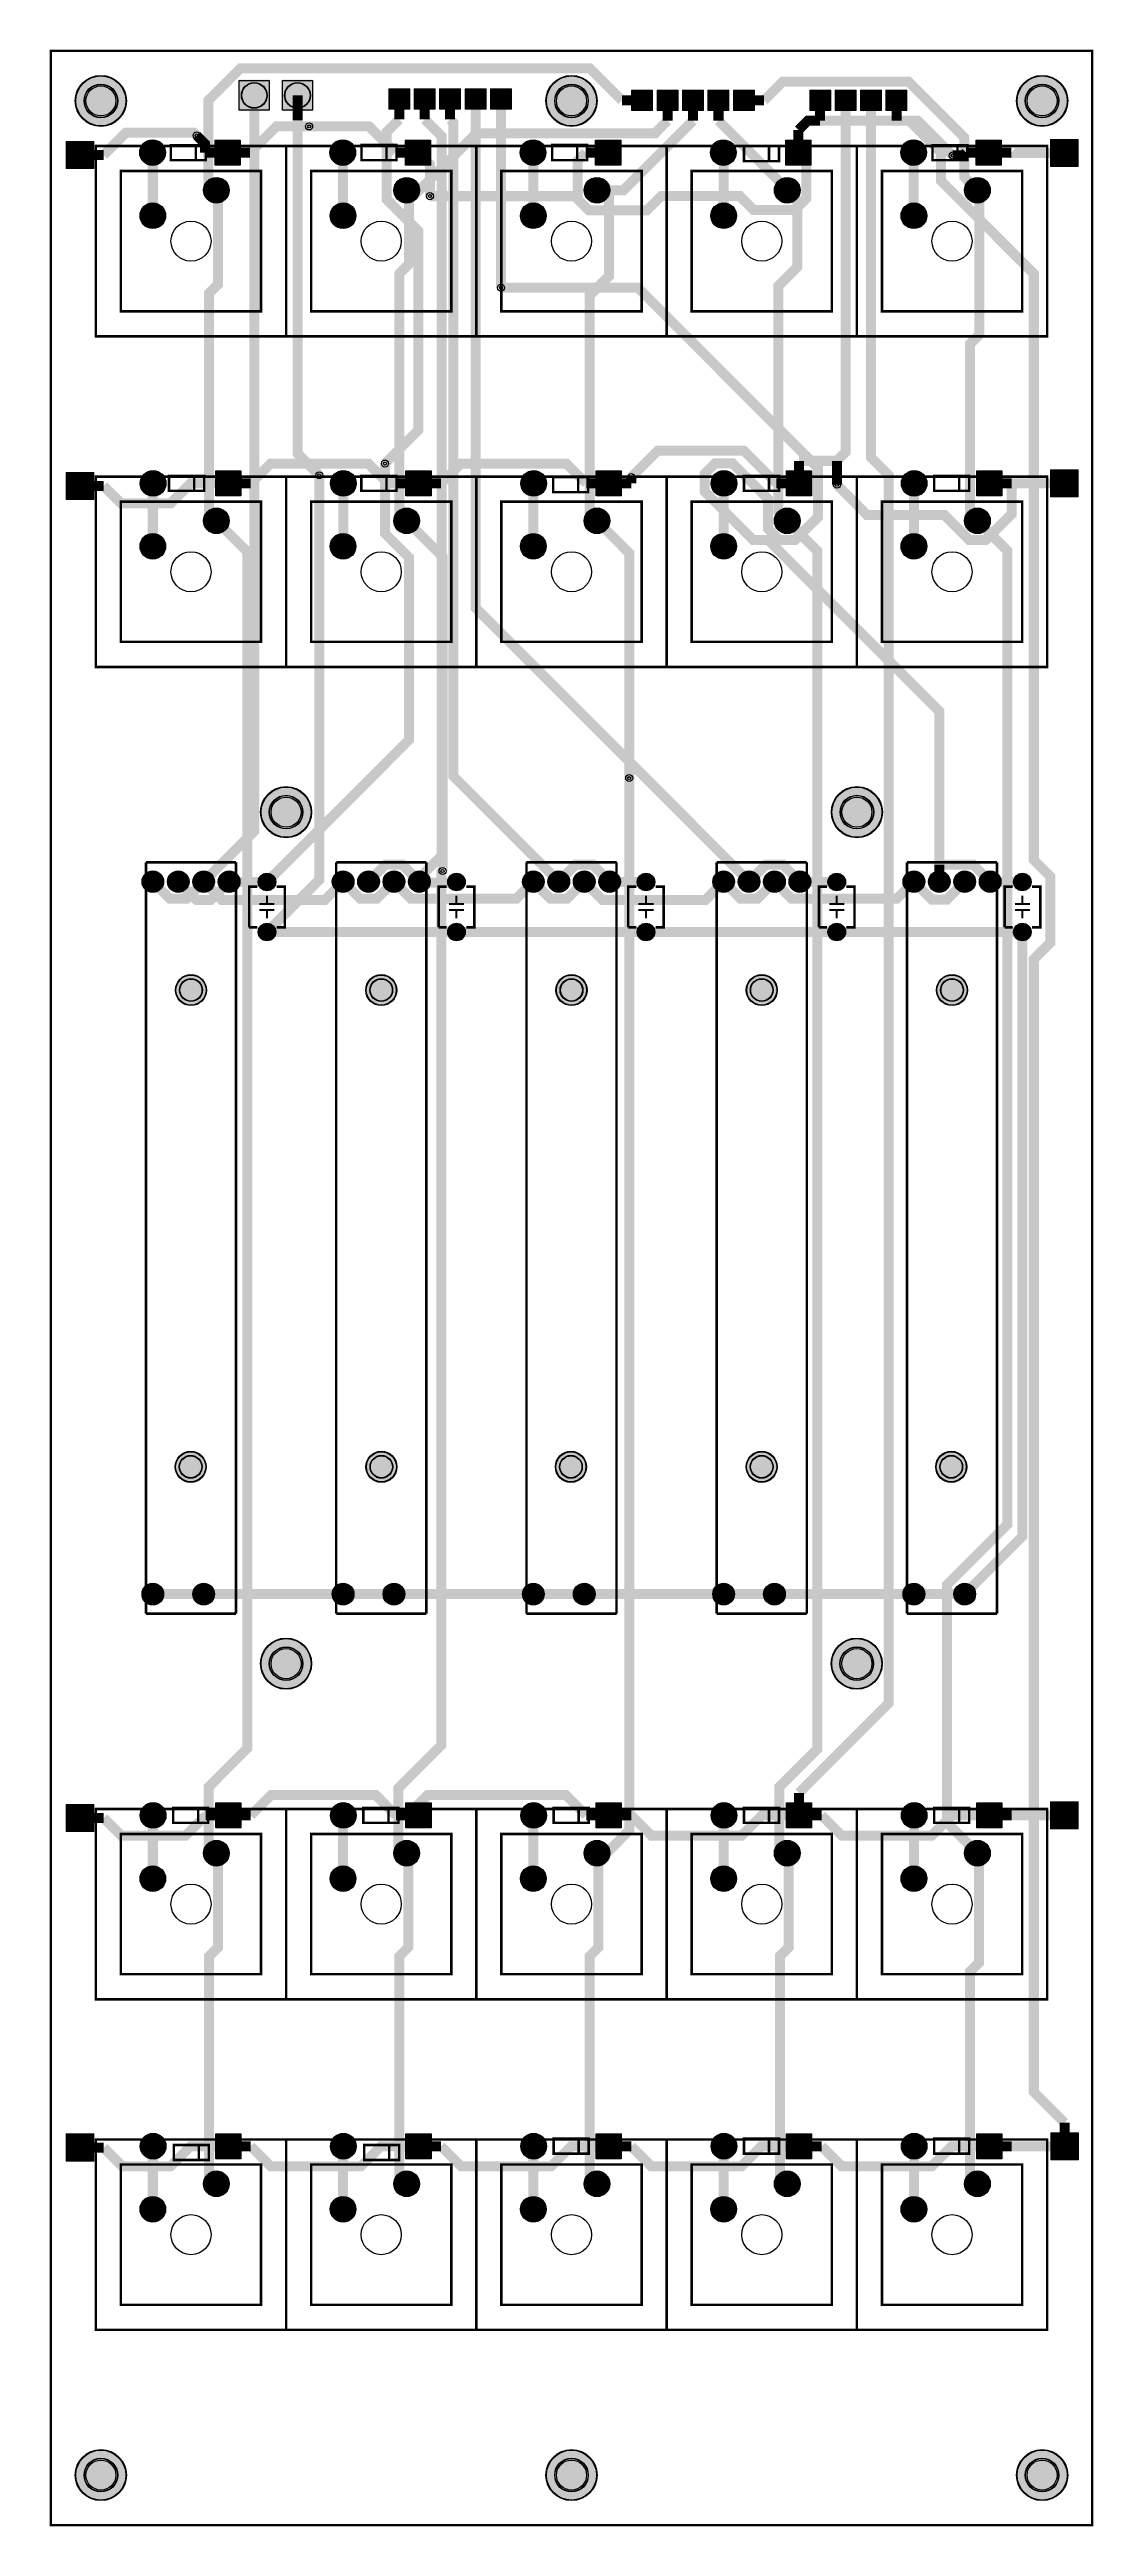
# Model space of a CAD drawing. Header units: millimetres. Extents: x 0 to 104, y -247 to 0.
import ezdxf

# ---------------------------------------------------------------- set-up
doc = ezdxf.new("R2010")
doc.units = ezdxf.units.MM
for name, color, linetype, true_color in [('BoardOutLine', 7, 'Continuous', 0xff00ff), ('BottomLayer', 7, 'Continuous', 0x0000ff), ('BottomSilkLayer', 7, 'Continuous', 0x66cc33), ('BottomSolderMaskLayer', 7, 'Continuous', 0xaa00ff), ('Document', 7, 'Continuous', 0xffffff), ('Hole', 7, 'Continuous', 0x222222), ('Multi-Layer', 7, 'Continuous', 0xc0c0c0), ('TopLayer', 7, 'Continuous', 0xff0000), ('TopSilkLayer', 7, 'Continuous', 0xffcc00), ('TopSolderMaskLayer', 7, 'Continuous', 0x800080)]:
    doc.layers.add(name, color=color, linetype=linetype, true_color=true_color)

msp = doc.modelspace()

# ---------------------------------------------------------------- hatches: boundary and pattern name
at = {"layer": 'BottomSolderMaskLayer'}
for points in [[(2.45, -5, 1), (7.55, -5, 1)], [(49.45, -5, 1), (54.55, -5, 1)], [(96.45, -5, 1), (101.55, -5, 1)], [(18.77, -2.89), (21.87, -2.89), (21.87, -6), (18.77, -6)], [(23.09, -2.89), (26.19, -2.89), (26.19, -6), (23.09, -6)], [(33.73, -3.76), (35.86, -3.76), (35.86, -5.89), (33.73, -5.89)], [(36.27, -3.76), (38.4, -3.76), (38.4, -5.89), (36.27, -5.89)], [(38.81, -3.76), (40.94, -3.76), (40.94, -5.89), (38.81, -5.89)], [(41.35, -3.76), (43.48, -3.76), (43.48, -5.89), (41.35, -5.89)], [(43.89, -3.76), (46.02, -3.76), (46.02, -5.89), (43.89, -5.89)], [(57.99, -3.89), (60.12, -3.89), (60.12, -6.02), (57.99, -6.02)], [(60.53, -3.89), (62.66, -3.89), (62.66, -6.02), (60.53, -6.02)], [(63.07, -3.89), (65.2, -3.89), (65.2, -6.02), (63.07, -6.02)], [(65.61, -3.89), (67.74, -3.89), (67.74, -6.02), (65.61, -6.02)], [(68.15, -3.89), (70.28, -3.89), (70.28, -6.02), (68.15, -6.02)], [(75.77, -3.89), (77.9, -3.89), (77.9, -6.02), (75.77, -6.02)], [(78.31, -3.89), (80.44, -3.89), (80.44, -6.02), (78.31, -6.02)], [(80.85, -3.89), (82.98, -3.89), (82.98, -6.02), (80.85, -6.02)], [(83.39, -3.89), (85.52, -3.89), (85.52, -6.02), (83.39, -6.02)], [(1.52, -9.01), (4.32, -9.01), (4.32, -11.81), (1.52, -11.81)], [(8.88, -10.16, 1), (11.44, -10.16, 1)], [(16.38, -8.88), (18.94, -8.88), (18.94, -11.44), (16.38, -11.44)], [(27.88, -10.16, 1), (30.44, -10.16, 1)], [(35.38, -8.88), (37.94, -8.88), (37.94, -11.44), (35.38, -11.44)], [(46.88, -10.16, 1), (49.44, -10.16, 1)], [(54.38, -8.88), (56.94, -8.88), (56.94, -11.44), (54.38, -11.44)], [(65.88, -10.16, 1), (68.44, -10.16, 1)], [(73.38, -8.88), (75.94, -8.88), (75.94, -11.44), (73.38, -11.44)], [(84.88, -10.16, 1), (87.44, -10.16, 1)], [(92.38, -8.88), (94.94, -8.88), (94.94, -11.44), (92.38, -11.44)], [(99.82, -8.81), (102.62, -8.81), (102.62, -11.61), (99.82, -11.61)], [(15.26, -13.92, 1), (17.82, -13.92, 1)], [(34.26, -13.92, 1), (36.82, -13.92, 1)], [(53.26, -13.92, 1), (55.82, -13.92, 1)], [(72.26, -13.92, 1), (74.82, -13.92, 1)], [(91.26, -13.92, 1), (93.82, -13.92, 1)], [(8.91, -16.46, 1), (11.47, -16.46, 1)], [(27.91, -16.46, 1), (30.47, -16.46, 1)], [(46.91, -16.46, 1), (49.47, -16.46, 1)], [(65.91, -16.46, 1), (68.47, -16.46, 1)], [(84.91, -16.46, 1), (87.47, -16.46, 1)], [(8.95, -43.18, 1), (11.5, -43.18, 1)], [(16.45, -41.9), (19, -41.9), (19, -44.46), (16.45, -44.46)], [(27.95, -43.18, 1), (30.5, -43.18, 1)], [(35.45, -41.9), (38, -41.9), (38, -44.46), (35.45, -44.46)], [(46.95, -43.18, 1), (49.5, -43.18, 1)], [(54.45, -41.9), (57, -41.9), (57, -44.46), (54.45, -44.46)], [(65.95, -43.18, 1), (68.5, -43.18, 1)], [(73.45, -41.9), (76, -41.9), (76, -44.46), (73.45, -44.46)], [(84.95, -43.18, 1), (87.5, -43.18, 1)], [(92.45, -41.9), (95, -41.9), (95, -44.46), (92.45, -44.46)], [(99.82, -41.78), (102.62, -41.78), (102.62, -44.58), (99.82, -44.58)], [(1.52, -42.03), (4.32, -42.03), (4.32, -44.83), (1.52, -44.83)], [(15.26, -46.92, 1), (17.82, -46.92, 1)], [(34.26, -46.92, 1), (36.82, -46.92, 1)], [(53.26, -46.92, 1), (55.82, -46.92, 1)], [(72.26, -46.92, 1), (74.82, -46.92, 1)], [(91.26, -46.92, 1), (93.82, -46.92, 1)], [(8.91, -49.46, 1), (11.47, -49.46, 1)], [(27.91, -49.46, 1), (30.47, -49.46, 1)], [(46.91, -49.46, 1), (49.47, -49.46, 1)], [(65.91, -49.46, 1), (68.47, -49.46, 1)], [(84.91, -49.46, 1), (87.47, -49.46, 1)], [(20.95, -76, 1), (26.05, -76, 1)], [(77.95, -76, 1), (83.05, -76, 1)], [(9.11, -82.94, 1), (11.27, -82.94, 1)], [(11.65, -82.94, 1), (13.81, -82.94, 1)], [(14.19, -82.94, 1), (16.35, -82.94, 1)], [(16.73, -82.94, 1), (18.89, -82.94, 1)], [(20.71, -82.97, 1), (22.47, -82.97, 1)], [(28.11, -82.94, 1), (30.27, -82.94, 1)], [(30.65, -82.94, 1), (32.81, -82.94, 1)], [(33.19, -82.94, 1), (35.35, -82.94, 1)], [(35.73, -82.94, 1), (37.89, -82.94, 1)], [(39.64, -82.97, 1), (41.39, -82.97, 1)], [(47.11, -82.94, 1), (49.27, -82.94, 1)], [(49.65, -82.94, 1), (51.81, -82.94, 1)], [(52.19, -82.94, 1), (54.35, -82.94, 1)], [(54.73, -82.94, 1), (56.89, -82.94, 1)], [(58.56, -82.97, 1), (60.31, -82.97, 1)], [(66.11, -82.94, 1), (68.27, -82.94, 1)], [(68.65, -82.94, 1), (70.81, -82.94, 1)], [(71.19, -82.94, 1), (73.35, -82.94, 1)], [(73.73, -82.94, 1), (75.89, -82.94, 1)], [(77.61, -82.97, 1), (79.36, -82.97, 1)], [(85.11, -82.94, 1), (87.27, -82.94, 1)], [(87.65, -82.94, 1), (89.81, -82.94, 1)], [(90.19, -82.94, 1), (92.35, -82.94, 1)], [(92.73, -82.94, 1), (94.89, -82.94, 1)], [(96.15, -82.97, 1), (97.9, -82.97, 1)], [(20.71, -87.97, 1), (22.47, -87.97, 1)], [(39.64, -87.97, 1), (41.39, -87.97, 1)], [(58.56, -87.97, 1), (60.31, -87.97, 1)], [(77.61, -87.97, 1), (79.36, -87.97, 1)], [(96.15, -87.97, 1), (97.9, -87.97, 1)], [(12.45, -93.76, 1), (15.55, -93.76, 1)], [(31.45, -93.76, 1), (34.55, -93.76, 1)], [(50.45, -93.76, 1), (53.55, -93.76, 1)], [(69.45, -93.76, 1), (72.55, -93.76, 1)], [(88.45, -93.76, 1), (91.55, -93.76, 1)], [(12.42, -141.35, 1), (15.52, -141.35, 1)], [(31.47, -141.35, 1), (34.57, -141.35, 1)], [(50.39, -141.35, 1), (53.49, -141.35, 1)], [(69.44, -141.35, 1), (72.54, -141.35, 1)], [(88.37, -141.35, 1), (91.47, -141.35, 1)], [(9.11, -154.06, 1), (11.27, -154.06, 1)], [(14.19, -154.06, 1), (16.35, -154.06, 1)], [(28.11, -154.06, 1), (30.27, -154.06, 1)], [(33.19, -154.06, 1), (35.35, -154.06, 1)], [(47.11, -154.06, 1), (49.27, -154.06, 1)], [(52.19, -154.06, 1), (54.35, -154.06, 1)], [(66.11, -154.06, 1), (68.27, -154.06, 1)], [(71.19, -154.06, 1), (73.35, -154.06, 1)], [(85.11, -154.06, 1), (87.27, -154.06, 1)], [(90.19, -154.06, 1), (92.35, -154.06, 1)], [(20.94, -161, 1), (26.05, -161, 1)], [(77.94, -161, 1), (83.05, -161, 1)], [(1.52, -175), (4.32, -175), (4.32, -177.8), (1.52, -177.8)], [(8.95, -176.15, 1), (11.5, -176.15, 1)], [(16.45, -174.87), (19, -174.87), (19, -177.42), (16.45, -177.42)], [(27.95, -176.15, 1), (30.5, -176.15, 1)], [(35.45, -174.87), (38, -174.87), (38, -177.42), (35.45, -177.42)], [(46.95, -176.15, 1), (49.5, -176.15, 1)], [(54.45, -174.87), (57, -174.87), (57, -177.42), (54.45, -177.42)], [(65.95, -176.15, 1), (68.5, -176.15, 1)], [(73.45, -174.87), (76, -174.87), (76, -177.42), (73.45, -177.42)], [(84.95, -176.15, 1), (87.5, -176.15, 1)], [(92.45, -174.87), (95, -174.87), (95, -177.42), (92.45, -177.42)], [(99.82, -174.75), (102.62, -174.75), (102.62, -177.55), (99.82, -177.55)], [(15.26, -179.92, 1), (17.82, -179.92, 1)], [(34.26, -179.92, 1), (36.82, -179.92, 1)], [(53.26, -179.92, 1), (55.82, -179.92, 1)], [(72.26, -179.92, 1), (74.82, -179.92, 1)], [(91.26, -179.92, 1), (93.82, -179.92, 1)], [(8.91, -182.46, 1), (11.47, -182.46, 1)], [(27.91, -182.46, 1), (30.47, -182.46, 1)], [(46.91, -182.46, 1), (49.47, -182.46, 1)], [(65.91, -182.46, 1), (68.47, -182.46, 1)], [(84.91, -182.46, 1), (87.47, -182.46, 1)], [(1.52, -207.9), (4.32, -207.9), (4.32, -210.7), (1.52, -210.7)], [(8.95, -209.17, 1), (11.5, -209.17, 1)], [(16.45, -207.89), (19, -207.89), (19, -210.44), (16.45, -210.44)], [(27.95, -209.17, 1), (30.5, -209.17, 1)], [(35.45, -207.89), (38, -207.89), (38, -210.44), (35.45, -210.44)], [(46.95, -209.17, 1), (49.5, -209.17, 1)], [(54.45, -207.89), (57, -207.89), (57, -210.44), (54.45, -210.44)], [(65.95, -209.17, 1), (68.5, -209.17, 1)], [(73.45, -207.89), (76, -207.89), (76, -210.44), (73.45, -210.44)], [(84.95, -209.17, 1), (87.5, -209.17, 1)], [(92.45, -207.89), (95, -207.89), (95, -210.44), (92.45, -210.44)], [(99.84, -207.77), (102.64, -207.77), (102.64, -210.57), (99.84, -210.57)], [(15.26, -212.92, 1), (17.82, -212.92, 1)], [(34.26, -212.92, 1), (36.82, -212.92, 1)], [(53.26, -212.92, 1), (55.82, -212.92, 1)], [(72.26, -212.92, 1), (74.82, -212.92, 1)], [(91.26, -212.92, 1), (93.82, -212.92, 1)], [(8.91, -215.46, 1), (11.47, -215.46, 1)], [(27.91, -215.46, 1), (30.47, -215.46, 1)], [(46.91, -215.46, 1), (49.47, -215.46, 1)], [(65.91, -215.46, 1), (68.47, -215.46, 1)], [(84.91, -215.46, 1), (87.47, -215.46, 1)], [(2.45, -242, 1), (7.55, -242, 1)], [(49.45, -242, 1), (54.55, -242, 1)], [(96.45, -242, 1), (101.55, -242, 1)]]:
    msp.add_hatch(color=256, dxfattribs=at).paths.add_polyline_path(points)
at = {"layer": 'Multi-Layer'}
for points in [[(20.74, -82.97, 1), (22.44, -82.97, 1)], [(39.66, -82.97, 1), (41.36, -82.97, 1)], [(58.59, -82.97, 1), (60.29, -82.97, 1)], [(77.64, -82.97, 1), (79.34, -82.97, 1)], [(96.18, -82.97, 1), (97.88, -82.97, 1)], [(20.74, -87.97, 1), (22.44, -87.97, 1)], [(39.66, -87.97, 1), (41.36, -87.97, 1)], [(58.59, -87.97, 1), (60.29, -87.97, 1)], [(77.64, -87.97, 1), (79.34, -87.97, 1)], [(96.18, -87.97, 1), (97.88, -87.97, 1)]]:
    msp.add_hatch(color=256, dxfattribs=at).paths.add_polyline_path(points)
at = {"layer": 'TopSolderMaskLayer'}
for points in [[(2.45, -5, 1), (7.55, -5, 1)], [(49.45, -5, 1), (54.55, -5, 1)], [(96.45, -5, 1), (101.55, -5, 1)], [(18.77, -2.89), (21.87, -2.89), (21.87, -6), (18.77, -6)], [(23.09, -2.89), (26.19, -2.89), (26.19, -6), (23.09, -6)], [(33.73, -3.76), (35.86, -3.76), (35.86, -5.89), (33.73, -5.89)], [(36.27, -3.76), (38.4, -3.76), (38.4, -5.89), (36.27, -5.89)], [(38.81, -3.76), (40.94, -3.76), (40.94, -5.89), (38.81, -5.89)], [(41.35, -3.76), (43.48, -3.76), (43.48, -5.89), (41.35, -5.89)], [(43.89, -3.76), (46.02, -3.76), (46.02, -5.89), (43.89, -5.89)], [(57.99, -3.89), (60.12, -3.89), (60.12, -6.02), (57.99, -6.02)], [(60.53, -3.89), (62.66, -3.89), (62.66, -6.02), (60.53, -6.02)], [(63.07, -3.89), (65.2, -3.89), (65.2, -6.02), (63.07, -6.02)], [(65.61, -3.89), (67.74, -3.89), (67.74, -6.02), (65.61, -6.02)], [(68.15, -3.89), (70.28, -3.89), (70.28, -6.02), (68.15, -6.02)], [(75.77, -3.89), (77.9, -3.89), (77.9, -6.02), (75.77, -6.02)], [(78.31, -3.89), (80.44, -3.89), (80.44, -6.02), (78.31, -6.02)], [(80.85, -3.89), (82.98, -3.89), (82.98, -6.02), (80.85, -6.02)], [(83.39, -3.89), (85.52, -3.89), (85.52, -6.02), (83.39, -6.02)], [(1.52, -9.01), (4.32, -9.01), (4.32, -11.81), (1.52, -11.81)], [(8.88, -10.16, 1), (11.44, -10.16, 1)], [(16.38, -8.88), (18.94, -8.88), (18.94, -11.44), (16.38, -11.44)], [(27.88, -10.16, 1), (30.44, -10.16, 1)], [(35.38, -8.88), (37.94, -8.88), (37.94, -11.44), (35.38, -11.44)], [(46.88, -10.16, 1), (49.44, -10.16, 1)], [(54.38, -8.88), (56.94, -8.88), (56.94, -11.44), (54.38, -11.44)], [(65.88, -10.16, 1), (68.44, -10.16, 1)], [(73.38, -8.88), (75.94, -8.88), (75.94, -11.44), (73.38, -11.44)], [(84.88, -10.16, 1), (87.44, -10.16, 1)], [(92.38, -8.88), (94.94, -8.88), (94.94, -11.44), (92.38, -11.44)], [(99.82, -8.81), (102.62, -8.81), (102.62, -11.61), (99.82, -11.61)], [(15.26, -13.92, 1), (17.82, -13.92, 1)], [(34.26, -13.92, 1), (36.82, -13.92, 1)], [(53.26, -13.92, 1), (55.82, -13.92, 1)], [(72.26, -13.92, 1), (74.82, -13.92, 1)], [(91.26, -13.92, 1), (93.82, -13.92, 1)], [(8.91, -16.46, 1), (11.47, -16.46, 1)], [(27.91, -16.46, 1), (30.47, -16.46, 1)], [(46.91, -16.46, 1), (49.47, -16.46, 1)], [(65.91, -16.46, 1), (68.47, -16.46, 1)], [(84.91, -16.46, 1), (87.47, -16.46, 1)], [(8.95, -43.18, 1), (11.5, -43.18, 1)], [(16.45, -41.9), (19, -41.9), (19, -44.46), (16.45, -44.46)], [(27.95, -43.18, 1), (30.5, -43.18, 1)], [(35.45, -41.9), (38, -41.9), (38, -44.46), (35.45, -44.46)], [(46.95, -43.18, 1), (49.5, -43.18, 1)], [(54.45, -41.9), (57, -41.9), (57, -44.46), (54.45, -44.46)], [(65.95, -43.18, 1), (68.5, -43.18, 1)], [(73.45, -41.9), (76, -41.9), (76, -44.46), (73.45, -44.46)], [(84.95, -43.18, 1), (87.5, -43.18, 1)], [(92.45, -41.9), (95, -41.9), (95, -44.46), (92.45, -44.46)], [(99.82, -41.78), (102.62, -41.78), (102.62, -44.58), (99.82, -44.58)], [(1.52, -42.03), (4.32, -42.03), (4.32, -44.83), (1.52, -44.83)], [(15.26, -46.92, 1), (17.82, -46.92, 1)], [(34.26, -46.92, 1), (36.82, -46.92, 1)], [(53.26, -46.92, 1), (55.82, -46.92, 1)], [(72.26, -46.92, 1), (74.82, -46.92, 1)], [(91.26, -46.92, 1), (93.82, -46.92, 1)], [(8.91, -49.46, 1), (11.47, -49.46, 1)], [(27.91, -49.46, 1), (30.47, -49.46, 1)], [(46.91, -49.46, 1), (49.47, -49.46, 1)], [(65.91, -49.46, 1), (68.47, -49.46, 1)], [(84.91, -49.46, 1), (87.47, -49.46, 1)], [(20.95, -76, 1), (26.05, -76, 1)], [(77.95, -76, 1), (83.05, -76, 1)], [(9.11, -82.94, 1), (11.27, -82.94, 1)], [(11.65, -82.94, 1), (13.81, -82.94, 1)], [(14.19, -82.94, 1), (16.35, -82.94, 1)], [(16.73, -82.94, 1), (18.89, -82.94, 1)], [(20.71, -82.97, 1), (22.47, -82.97, 1)], [(28.11, -82.94, 1), (30.27, -82.94, 1)], [(30.65, -82.94, 1), (32.81, -82.94, 1)], [(33.19, -82.94, 1), (35.35, -82.94, 1)], [(35.73, -82.94, 1), (37.89, -82.94, 1)], [(39.64, -82.97, 1), (41.39, -82.97, 1)], [(47.11, -82.94, 1), (49.27, -82.94, 1)], [(49.65, -82.94, 1), (51.81, -82.94, 1)], [(52.19, -82.94, 1), (54.35, -82.94, 1)], [(54.73, -82.94, 1), (56.89, -82.94, 1)], [(58.56, -82.97, 1), (60.31, -82.97, 1)], [(66.11, -82.94, 1), (68.27, -82.94, 1)], [(68.65, -82.94, 1), (70.81, -82.94, 1)], [(71.19, -82.94, 1), (73.35, -82.94, 1)], [(73.73, -82.94, 1), (75.89, -82.94, 1)], [(77.61, -82.97, 1), (79.36, -82.97, 1)], [(85.11, -82.94, 1), (87.27, -82.94, 1)], [(87.65, -82.94, 1), (89.81, -82.94, 1)], [(90.19, -82.94, 1), (92.35, -82.94, 1)], [(92.73, -82.94, 1), (94.89, -82.94, 1)], [(96.15, -82.97, 1), (97.9, -82.97, 1)], [(20.71, -87.97, 1), (22.47, -87.97, 1)], [(39.64, -87.97, 1), (41.39, -87.97, 1)], [(58.56, -87.97, 1), (60.31, -87.97, 1)], [(77.61, -87.97, 1), (79.36, -87.97, 1)], [(96.15, -87.97, 1), (97.9, -87.97, 1)], [(12.45, -93.76, 1), (15.55, -93.76, 1)], [(31.45, -93.76, 1), (34.55, -93.76, 1)], [(50.45, -93.76, 1), (53.55, -93.76, 1)], [(69.45, -93.76, 1), (72.55, -93.76, 1)], [(88.45, -93.76, 1), (91.55, -93.76, 1)], [(12.42, -141.35, 1), (15.52, -141.35, 1)], [(31.47, -141.35, 1), (34.57, -141.35, 1)], [(50.39, -141.35, 1), (53.49, -141.35, 1)], [(69.44, -141.35, 1), (72.54, -141.35, 1)], [(88.37, -141.35, 1), (91.47, -141.35, 1)], [(9.11, -154.06, 1), (11.27, -154.06, 1)], [(14.19, -154.06, 1), (16.35, -154.06, 1)], [(28.11, -154.06, 1), (30.27, -154.06, 1)], [(33.19, -154.06, 1), (35.35, -154.06, 1)], [(47.11, -154.06, 1), (49.27, -154.06, 1)], [(52.19, -154.06, 1), (54.35, -154.06, 1)], [(66.11, -154.06, 1), (68.27, -154.06, 1)], [(71.19, -154.06, 1), (73.35, -154.06, 1)], [(85.11, -154.06, 1), (87.27, -154.06, 1)], [(90.19, -154.06, 1), (92.35, -154.06, 1)], [(20.94, -161, 1), (26.05, -161, 1)], [(77.94, -161, 1), (83.05, -161, 1)], [(1.52, -175), (4.32, -175), (4.32, -177.8), (1.52, -177.8)], [(8.95, -176.15, 1), (11.5, -176.15, 1)], [(16.45, -174.87), (19, -174.87), (19, -177.42), (16.45, -177.42)], [(27.95, -176.15, 1), (30.5, -176.15, 1)], [(35.45, -174.87), (38, -174.87), (38, -177.42), (35.45, -177.42)], [(46.95, -176.15, 1), (49.5, -176.15, 1)], [(54.45, -174.87), (57, -174.87), (57, -177.42), (54.45, -177.42)], [(65.95, -176.15, 1), (68.5, -176.15, 1)], [(73.45, -174.87), (76, -174.87), (76, -177.42), (73.45, -177.42)], [(84.95, -176.15, 1), (87.5, -176.15, 1)], [(92.45, -174.87), (95, -174.87), (95, -177.42), (92.45, -177.42)], [(99.82, -174.75), (102.62, -174.75), (102.62, -177.55), (99.82, -177.55)], [(15.26, -179.92, 1), (17.82, -179.92, 1)], [(34.26, -179.92, 1), (36.82, -179.92, 1)], [(53.26, -179.92, 1), (55.82, -179.92, 1)], [(72.26, -179.92, 1), (74.82, -179.92, 1)], [(91.26, -179.92, 1), (93.82, -179.92, 1)], [(8.91, -182.46, 1), (11.47, -182.46, 1)], [(27.91, -182.46, 1), (30.47, -182.46, 1)], [(46.91, -182.46, 1), (49.47, -182.46, 1)], [(65.91, -182.46, 1), (68.47, -182.46, 1)], [(84.91, -182.46, 1), (87.47, -182.46, 1)], [(1.52, -207.9), (4.32, -207.9), (4.32, -210.7), (1.52, -210.7)], [(8.95, -209.17, 1), (11.5, -209.17, 1)], [(16.45, -207.89), (19, -207.89), (19, -210.44), (16.45, -210.44)], [(27.95, -209.17, 1), (30.5, -209.17, 1)], [(35.45, -207.89), (38, -207.89), (38, -210.44), (35.45, -210.44)], [(46.95, -209.17, 1), (49.5, -209.17, 1)], [(54.45, -207.89), (57, -207.89), (57, -210.44), (54.45, -210.44)], [(65.95, -209.17, 1), (68.5, -209.17, 1)], [(73.45, -207.89), (76, -207.89), (76, -210.44), (73.45, -210.44)], [(84.95, -209.17, 1), (87.5, -209.17, 1)], [(92.45, -207.89), (95, -207.89), (95, -210.44), (92.45, -210.44)], [(99.84, -207.77), (102.64, -207.77), (102.64, -210.57), (99.84, -210.57)], [(15.26, -212.92, 1), (17.82, -212.92, 1)], [(34.26, -212.92, 1), (36.82, -212.92, 1)], [(53.26, -212.92, 1), (55.82, -212.92, 1)], [(72.26, -212.92, 1), (74.82, -212.92, 1)], [(91.26, -212.92, 1), (93.82, -212.92, 1)], [(8.91, -215.46, 1), (11.47, -215.46, 1)], [(27.91, -215.46, 1), (30.47, -215.46, 1)], [(46.91, -215.46, 1), (49.47, -215.46, 1)], [(65.91, -215.46, 1), (68.47, -215.46, 1)], [(84.91, -215.46, 1), (87.47, -215.46, 1)], [(2.45, -242, 1), (7.55, -242, 1)], [(49.45, -242, 1), (54.55, -242, 1)], [(96.45, -242, 1), (101.55, -242, 1)]]:
    msp.add_hatch(color=256, dxfattribs=at).paths.add_polyline_path(points)

# ---------------------------------------------------------------- linework, layer by layer
at = {"layer": 'BoardOutLine', "const_width": 0.254}
msp.add_lwpolyline([(0, 0), (104, 0), (104, -247), (0, -247), (0, 0)], close=True, dxfattribs=at)
at = {"layer": 'BottomLayer', "const_width": 1}
for points in [[(57.04, -4.95), (53.83, -1.74), (18.95, -1.74), (15.72, -4.98), (15.72, -13.1), (16.54, -13.92)], [(20.32, -4.45), (20.32, -77.89), (15.27, -82.94)], [(24.64, -4.45), (24.64, -6.95)], [(59.05, -4.95), (57.04, -4.95)], [(61.59, -4.95), (61.59, -6.97)], [(64.13, -4.95), (64.13, -6.97)], [(66.68, -4.95), (66.68, -6.97)], [(69.22, -4.95), (71.23, -4.95)], [(92.54, -13.92), (91.23, -12.61), (91.23, -8.65), (85.66, -3.08), (73.11, -3.08), (71.23, -4.95)], [(76.83, -4.95), (76.83, -6.97)], [(24.64, -6.95), (24.64, -40.2), (26.81, -42.37)], [(34.41, -10.16), (31.79, -7.55), (25.8, -7.55)], [(61.59, -6.97), (60.32, -8.25), (42.48, -8.25), (36.57, -14.15), (35.77, -14.15)], [(64.13, -6.97), (57.18, -13.92), (54.54, -13.92)], [(66.68, -6.97), (73.54, -13.83), (73.54, -13.92)], [(76.83, -6.97), (75.6, -6.97), (74.66, -7.91)], [(74.66, -9.03), (74.66, -7.91)], [(90.07, -10.45), (86.59, -6.97), (76.83, -6.97)], [(5.27, -10.41), (7.52, -8.16), (14.27, -8.16), (14.56, -8.45)], [(36.66, -10.16), (34.41, -10.16)], [(74.66, -9.03), (75.46, -9.83), (75.46, -14.74), (74.31, -15.88), (70.18, -15.88), (68.8, -14.5), (60.94, -14.5), (59.53, -15.91), (53.71, -15.91), (52.6, -14.8), (52.6, -14.51)], [(52.6, -14.51), (52.6, -10.97), (53.41, -10.16)], [(55.66, -10.16), (53.41, -10.16)], [(74.66, -10.16), (74.66, -9.03)], [(93.66, -10.16), (95.91, -10.16)], [(101.22, -10.21), (95.96, -10.21), (95.91, -10.16)], [(2.92, -10.41), (5.27, -10.41)], [(35.77, -14.15), (35.77, -21.28), (34.81, -22.25), (34.81, -46.19), (35.54, -46.92)], [(35.77, -14.15), (35.54, -13.92)], [(37.86, -14.51), (52.6, -14.51)], [(92.54, -46.92), (91.79, -46.17), (91.79, -29.27), (92.72, -28.34), (92.72, -14.1), (92.54, -13.92)], [(88.73, -81.23), (88.73, -65.93), (71.63, -48.83), (70.14, -48.83), (65.29, -43.99), (65.29, -42.24), (66.35, -41.18), (68.08, -41.18), (71.63, -44.73), (71.63, -47.71), (72.75, -48.83), (74.33, -48.83), (76.63, -46.53), (76.63, -41.66), (58.63, -23.65), (44.96, -23.65)], [(72.47, -43.18), (69.2, -39.91), (60.63, -39.91), (57.97, -42.56)], [(21.59, -82.97), (35.77, -68.79), (35.77, -50.57), (33.37, -48.18), (33.37, -41.2)], [(38.97, -43.18), (40.95, -41.21), (51.5, -41.21), (53.47, -43.18)], [(2.92, -43.43), (5.27, -43.43)], [(5.27, -43.43), (7, -45.17), (11.97, -45.17), (13.96, -43.18), (17.72, -43.18)], [(36.72, -43.18), (38.97, -43.18)], [(55.72, -43.18), (53.47, -43.18)], [(74.72, -43.18), (72.47, -43.18)], [(78.5, -43.31), (81.52, -46.34), (89.23, -46.34), (91.73, -48.84), (93.36, -48.84), (95.97, -46.22), (95.97, -43.18)], [(93.72, -43.18), (95.97, -43.18)], [(101.22, -43.18), (95.97, -43.18), (95.97, -43.18)], [(35.54, -46.92), (39.12, -50.5), (39.12, -81.88)], [(54.54, -46.92), (57.76, -50.14), (57.76, -72.6)], [(31.73, -82.94), (33.42, -81.25), (35.12, -81.25), (36.81, -82.94)], [(50.73, -82.94), (52.43, -81.23), (54.11, -81.23), (55.81, -82.94)], [(69.73, -82.94), (71.42, -81.25), (73.12, -81.25), (74.81, -82.94)], [(88.73, -81.23), (92.1, -81.23), (93.81, -82.94)], [(88.73, -81.23), (88.73, -82.94)], [(10.19, -82.94), (11.88, -84.62), (13.58, -84.62), (15.27, -82.94)], [(15.27, -82.94), (17.09, -84.76), (27.37, -84.76), (29.19, -82.94)], [(17.81, -82.94), (17.84, -82.97), (21.59, -82.97)], [(29.19, -82.94), (30.88, -84.62), (32.58, -84.62), (34.27, -82.94)], [(34.27, -82.94), (35.96, -84.62), (46.5, -84.62), (48.19, -82.94)], [(36.81, -82.94), (36.92, -83.05), (40.44, -83.05), (40.51, -82.97)], [(53.27, -82.94), (51.58, -84.62), (49.88, -84.62), (48.19, -82.94)], [(67.19, -82.94), (65.36, -84.77), (55.1, -84.77), (53.27, -82.94)], [(59.44, -82.97), (55.84, -82.97), (55.81, -82.94)], [(67.19, -82.94), (68.88, -84.62), (70.58, -84.62), (72.27, -82.94)], [(86.19, -82.94), (84.47, -84.65), (73.99, -84.65), (72.27, -82.94)], [(78.49, -82.97), (74.84, -82.97), (74.81, -82.94)], [(91.27, -82.94), (89.47, -84.73), (87.99, -84.73), (86.19, -82.94)], [(97.03, -82.97), (93.84, -82.97), (93.81, -82.94)], [(40.51, -87.97), (21.59, -87.97)], [(59.44, -87.97), (40.51, -87.97)], [(78.49, -87.97), (59.44, -87.97)], [(97.03, -87.97), (78.49, -87.97)], [(10.19, -154.06), (15.27, -154.06)], [(15.27, -154.06), (29.19, -154.06)], [(29.19, -154.06), (34.27, -154.06)], [(34.27, -154.06), (48.19, -154.06)], [(53.27, -154.06), (48.19, -154.06)], [(67.19, -154.06), (53.27, -154.06)], [(72.27, -154.06), (67.19, -154.06)], [(86.19, -154.06), (72.27, -154.06)], [(91.27, -154.06), (86.19, -154.06)], [(19.97, -176.15), (22.01, -174.11), (32.44, -174.11), (34.47, -176.15)], [(35.6, -176.15), (37.63, -174.11), (51.44, -174.11), (53.47, -176.15)], [(2.92, -176.4), (5.27, -176.4)], [(5.27, -176.4), (7.04, -178.17), (13.45, -178.17), (15.47, -176.15)], [(17.72, -176.15), (15.47, -176.15)], [(17.72, -176.15), (19.97, -176.15)], [(35.6, -176.15), (34.47, -176.15)], [(36.72, -176.15), (35.6, -176.15)], [(54.6, -176.15), (53.47, -176.15)], [(54.6, -176.15), (55.72, -176.15)], [(55.72, -176.15), (57.97, -176.15)], [(57.97, -176.15), (59.99, -178.17), (68.97, -178.17), (70.99, -176.15), (74.72, -176.15)], [(74.72, -176.15), (76.97, -176.15)], [(76.97, -176.15), (78.99, -178.17), (87.97, -178.17), (89.99, -176.15), (93.72, -176.15)], [(93.72, -176.15), (95.97, -176.15)], [(101.22, -176.15), (95.97, -176.15), (95.97, -176.15)], [(2.92, -209.3), (5.27, -209.3)], [(5.27, -209.3), (7.14, -211.17), (11.97, -211.17), (13.97, -209.17), (17.72, -209.17)], [(17.72, -209.17), (19.97, -209.17)], [(19.97, -209.17), (21.97, -211.17), (30.97, -211.17), (32.97, -209.17), (36.72, -209.17)], [(36.72, -209.17), (38.97, -209.17)], [(38.97, -209.17), (40.97, -211.17), (49.97, -211.17), (51.97, -209.17), (55.72, -209.17)], [(55.72, -209.17), (57.97, -209.17)], [(57.97, -209.17), (59.97, -211.17), (68.97, -211.17), (70.97, -209.17), (74.72, -209.17)], [(74.72, -209.17), (76.97, -209.17)], [(76.97, -209.17), (78.97, -211.17), (87.97, -211.17), (89.97, -209.17), (93.72, -209.17)], [(93.72, -209.17), (95.97, -209.17)], [(101.24, -209.17), (95.97, -209.17), (95.97, -209.17)]]:
    msp.add_lwpolyline(points, dxfattribs=at)
at = {"layer": 'BottomSilkLayer', "const_width": 0.25}
for points in [[(11.98, -9.42), (15.48, -9.42), (15.48, -10.92), (11.98, -10.92), (11.98, -9.42)], [(31.03, -9.41), (34.53, -9.41), (34.53, -10.91), (31.03, -10.91), (31.03, -9.41)], [(50.07, -9.41), (53.57, -9.41), (53.57, -10.91), (50.07, -10.91), (50.07, -9.41)], [(69.22, -9.52), (72.72, -9.52), (72.72, -11.02), (69.22, -11.02), (69.22, -9.52)], [(88.05, -9.42), (91.55, -9.42), (91.55, -10.92), (88.05, -10.92), (88.05, -9.42)], [(11.81, -42.42), (15.31, -42.42), (15.31, -43.92), (11.81, -43.92), (11.81, -42.42)], [(31.02, -42.43), (34.52, -42.43), (34.52, -43.93), (31.02, -43.93), (31.02, -42.43)], [(50.17, -42.55), (53.67, -42.55), (53.67, -44.06), (50.17, -44.06), (50.17, -42.55)], [(69.22, -42.42), (72.72, -42.42), (72.72, -43.92), (69.22, -43.92), (69.22, -42.42)], [(88.22, -42.42), (91.72, -42.42), (91.72, -43.92), (88.22, -43.92), (88.22, -42.42)], [(12.22, -175.39), (15.72, -175.39), (15.72, -176.89), (12.22, -176.89), (12.22, -175.39)], [(31.22, -175.39), (34.72, -175.39), (34.72, -176.89), (31.22, -176.89), (31.22, -175.39)], [(50.22, -175.39), (53.72, -175.39), (53.72, -176.89), (50.22, -176.89), (50.22, -175.39)], [(69.22, -175.39), (72.72, -175.39), (72.72, -176.89), (69.22, -176.89), (69.22, -175.39)], [(88.22, -175.39), (91.72, -175.39), (91.72, -176.89), (88.22, -176.89), (88.22, -175.39)], [(12.29, -209.05), (15.79, -209.05), (15.79, -210.55), (12.29, -210.55), (12.29, -209.05)], [(31.29, -209.05), (34.79, -209.05), (34.79, -210.55), (31.29, -210.55), (31.29, -209.05)], [(50.22, -208.41), (53.72, -208.41), (53.72, -209.91), (50.22, -209.91), (50.22, -208.41)], [(69.22, -208.41), (72.72, -208.41), (72.72, -209.91), (69.22, -209.91), (69.22, -208.41)], [(88.22, -208.41), (91.72, -208.41), (91.72, -209.91), (88.22, -209.91), (88.22, -208.41)]]:
    msp.add_lwpolyline(points, close=True, dxfattribs=at)
for points in [[(14.48, -10.92), (14.48, -9.42)], [(33.53, -10.91), (33.53, -9.41)], [(52.57, -10.91), (52.57, -9.41)], [(71.72, -11.02), (71.72, -9.52)], [(90.55, -10.92), (90.55, -9.42)], [(14.31, -43.92), (14.31, -42.42)], [(33.52, -43.93), (33.52, -42.43)], [(52.67, -44.04), (52.67, -42.54)], [(71.72, -43.92), (71.72, -42.42)], [(90.72, -43.92), (90.72, -42.42)], [(14.72, -176.89), (14.72, -175.39)], [(33.72, -176.89), (33.72, -175.39)], [(52.71, -176.89), (52.71, -175.65), (52.71, -175.39)], [(71.72, -176.89), (71.72, -175.39)], [(90.72, -176.89), (90.72, -175.39)], [(14.79, -210.55), (14.79, -209.05)], [(33.79, -210.55), (33.79, -209.05)], [(52.72, -209.91), (52.72, -208.41)], [(71.72, -209.91), (71.72, -208.41)], [(90.72, -209.91), (90.72, -208.41)]]:
    msp.add_lwpolyline(points, dxfattribs=at)
at = {"layer": 'BottomSolderMaskLayer'}
for centre, radius in [((5, -5), 2.55), ((52, -5), 2.55), ((99, -5), 2.55), ((5, -5), 1.68), ((20.32, -4.45), 1.29), ((24.64, -4.45), 1.29), ((34.8, -4.83), 0.683), ((37.34, -4.83), 0.683), ((39.88, -4.83), 0.683), ((42.42, -4.83), 0.683), ((44.96, -4.83), 0.683), ((52, -5), 1.68), ((59.05, -4.95), 0.683), ((61.59, -4.95), 0.683), ((64.13, -4.95), 0.683), ((66.68, -4.95), 0.683), ((69.22, -4.95), 0.683), ((76.83, -4.95), 0.683), ((79.37, -4.95), 0.683), ((81.92, -4.95), 0.683), ((84.46, -4.95), 0.683), ((99, -5), 1.68), ((2.92, -10.41), 1.04), ((10.16, -10.16), 1.28), ((10.16, -10.16), 0.765), ((17.66, -10.16), 0.765), ((29.16, -10.16), 1.28), ((29.16, -10.16), 0.765), ((36.66, -10.16), 0.765), ((48.16, -10.16), 1.28), ((48.16, -10.16), 0.765), ((55.66, -10.16), 0.765), ((67.16, -10.16), 1.28), ((67.16, -10.16), 0.765), ((74.66, -10.16), 0.765), ((86.16, -10.16), 1.28), ((86.16, -10.16), 0.765), ((93.66, -10.16), 0.765), ((101.22, -10.21), 1.04), ((16.54, -13.92), 1.28), ((16.54, -13.92), 0.765), ((35.54, -13.92), 1.28), ((35.54, -13.92), 0.765), ((54.54, -13.92), 1.28), ((54.54, -13.92), 0.765), ((73.54, -13.92), 1.28), ((73.54, -13.92), 0.765), ((92.54, -13.92), 1.28), ((92.54, -13.92), 0.765), ((10.19, -16.46), 1.28), ((10.19, -16.46), 0.765), ((29.19, -16.46), 1.28), ((29.19, -16.46), 0.765), ((48.19, -16.46), 1.28), ((48.19, -16.46), 0.765), ((67.19, -16.46), 1.28), ((67.19, -16.46), 0.765), ((86.19, -16.46), 1.28), ((86.19, -16.46), 0.765), ((10.22, -43.18), 1.28), ((29.22, -43.18), 1.28), ((48.22, -43.18), 1.28), ((67.22, -43.18), 1.28), ((86.22, -43.18), 1.28), ((2.92, -43.43), 1.04), ((10.22, -43.18), 0.765), ((17.72, -43.18), 0.765), ((29.22, -43.18), 0.765), ((36.72, -43.18), 0.765), ((48.22, -43.18), 0.765), ((55.72, -43.18), 0.765), ((67.22, -43.18), 0.765), ((74.72, -43.18), 0.765), ((86.22, -43.18), 0.765), ((93.72, -43.18), 0.765), ((101.22, -43.18), 1.04), ((16.54, -46.92), 1.28), ((16.54, -46.92), 0.765), ((35.54, -46.92), 1.28), ((35.54, -46.92), 0.765), ((54.54, -46.92), 1.28), ((54.54, -46.92), 0.765), ((73.54, -46.92), 1.28), ((73.54, -46.92), 0.765), ((92.54, -46.92), 1.28), ((92.54, -46.92), 0.765), ((10.19, -49.46), 1.28), ((10.19, -49.46), 0.765), ((29.19, -49.46), 1.28), ((29.19, -49.46), 0.765), ((48.19, -49.46), 1.28), ((48.19, -49.46), 0.765), ((67.19, -49.46), 1.28), ((67.19, -49.46), 0.765), ((86.19, -49.46), 1.28), ((86.19, -49.46), 0.765), ((23.5, -76), 2.55), ((80.5, -76), 2.55), ((23.5, -76), 1.68), ((80.5, -76), 1.68), ((10.19, -82.94), 1.08), ((10.19, -82.94), 0.499), ((12.73, -82.94), 1.08), ((12.73, -82.94), 0.499), ((15.27, -82.94), 1.08), ((15.27, -82.94), 0.499), ((17.81, -82.94), 1.08), ((17.81, -82.94), 0.499), ((21.59, -82.97), 0.875), ((21.59, -82.97), 0.463), ((29.19, -82.94), 1.08), ((29.19, -82.94), 0.499), ((31.73, -82.94), 1.08), ((31.73, -82.94), 0.499), ((34.27, -82.94), 1.08), ((34.27, -82.94), 0.499), ((36.81, -82.94), 1.08), ((36.81, -82.94), 0.499), ((40.51, -82.97), 0.875), ((40.51, -82.97), 0.463), ((48.19, -82.94), 1.08), ((48.19, -82.94), 0.499), ((50.73, -82.94), 1.08), ((50.73, -82.94), 0.499), ((53.27, -82.94), 1.08), ((53.27, -82.94), 0.499), ((55.81, -82.94), 1.08), ((55.81, -82.94), 0.499), ((59.44, -82.97), 0.875), ((59.44, -82.97), 0.463), ((67.19, -82.94), 1.08), ((67.19, -82.94), 0.499), ((69.73, -82.94), 1.08), ((69.73, -82.94), 0.499), ((72.27, -82.94), 1.08), ((72.27, -82.94), 0.499), ((74.81, -82.94), 1.08), ((74.81, -82.94), 0.499), ((78.49, -82.97), 0.875), ((78.49, -82.97), 0.463), ((86.19, -82.94), 1.08), ((86.19, -82.94), 0.499), ((88.73, -82.94), 1.08), ((88.73, -82.94), 0.499), ((91.27, -82.94), 1.08), ((91.27, -82.94), 0.499), ((93.81, -82.94), 1.08), ((93.81, -82.94), 0.499), ((97.03, -82.97), 0.875), ((97.03, -82.97), 0.463), ((21.59, -87.97), 0.875), ((21.59, -87.97), 0.463), ((40.51, -87.97), 0.875), ((40.51, -87.97), 0.463), ((59.44, -87.97), 0.875), ((59.44, -87.97), 0.463), ((78.49, -87.97), 0.875), ((78.49, -87.97), 0.463), ((97.03, -87.97), 0.875), ((97.03, -87.97), 0.463), ((14, -93.76), 1.55), ((14, -93.76), 1.14), ((33, -93.76), 1.55), ((33, -93.76), 1.14), ((52, -93.76), 1.55), ((52, -93.76), 1.14), ((71, -93.76), 1.55), ((71, -93.76), 1.14), ((90, -93.76), 1.55), ((90, -93.76), 1.14), ((13.97, -141.35), 1.55), ((13.97, -141.35), 1.14), ((33.02, -141.35), 1.55), ((33.02, -141.35), 1.14), ((51.94, -141.35), 1.55), ((51.94, -141.35), 1.14), ((70.99, -141.35), 1.55), ((70.99, -141.35), 1.14), ((89.92, -141.35), 1.55), ((89.92, -141.35), 1.14), ((10.19, -154.06), 1.08), ((15.27, -154.06), 1.08), ((29.19, -154.06), 1.08), ((34.27, -154.06), 1.08), ((48.19, -154.06), 1.08), ((53.27, -154.06), 1.08), ((67.19, -154.06), 1.08), ((72.27, -154.06), 1.08), ((86.19, -154.06), 1.08), ((91.27, -154.06), 1.08), ((10.19, -154.06), 0.499), ((15.27, -154.06), 0.499), ((29.19, -154.06), 0.499), ((34.27, -154.06), 0.499), ((48.19, -154.06), 0.499), ((53.27, -154.06), 0.499), ((67.19, -154.06), 0.499), ((72.27, -154.06), 0.499), ((86.19, -154.06), 0.499), ((91.27, -154.06), 0.499), ((23.5, -161), 2.55), ((23.5, -161), 1.68), ((80.49, -161), 2.55), ((80.49, -161), 1.68), ((2.92, -176.4), 1.04), ((10.22, -176.15), 1.28), ((10.22, -176.15), 0.765), ((17.72, -176.15), 0.765), ((29.22, -176.15), 1.28), ((29.22, -176.15), 0.765), ((36.72, -176.15), 0.765), ((48.22, -176.15), 1.28), ((48.22, -176.15), 0.765), ((55.72, -176.15), 0.765), ((67.22, -176.15), 1.28), ((67.22, -176.15), 0.765), ((74.72, -176.15), 0.765), ((86.22, -176.15), 1.28), ((86.22, -176.15), 0.765), ((93.72, -176.15), 0.765), ((101.22, -176.15), 1.04), ((16.54, -179.92), 1.28), ((16.54, -179.92), 0.765), ((35.54, -179.92), 1.28), ((35.54, -179.92), 0.765), ((54.54, -179.92), 1.28), ((54.54, -179.92), 0.765), ((73.54, -179.92), 1.28), ((73.54, -179.92), 0.765), ((92.54, -179.92), 1.28), ((92.54, -179.92), 0.765), ((10.19, -182.46), 1.28), ((10.19, -182.46), 0.765), ((29.19, -182.46), 1.28), ((29.19, -182.46), 0.765), ((48.19, -182.46), 1.28), ((48.19, -182.46), 0.765), ((67.19, -182.46), 1.28), ((67.19, -182.46), 0.765), ((86.19, -182.46), 1.28), ((86.19, -182.46), 0.765), ((2.92, -209.3), 1.04), ((10.22, -209.17), 1.28), ((10.22, -209.17), 0.765), ((17.72, -209.17), 0.765), ((29.22, -209.17), 1.28), ((29.22, -209.17), 0.765), ((36.72, -209.17), 0.765), ((48.22, -209.17), 1.28), ((48.22, -209.17), 0.765), ((55.72, -209.17), 0.765), ((67.22, -209.17), 1.28), ((67.22, -209.17), 0.765), ((74.72, -209.17), 0.765), ((86.22, -209.17), 1.28), ((86.22, -209.17), 0.765), ((93.72, -209.17), 0.765), ((101.24, -209.17), 1.04), ((16.54, -212.92), 1.28), ((16.54, -212.92), 0.765), ((35.54, -212.92), 1.28), ((35.54, -212.92), 0.765), ((54.54, -212.92), 1.28), ((54.54, -212.92), 0.765), ((73.54, -212.92), 1.28), ((73.54, -212.92), 0.765), ((92.54, -212.92), 1.28), ((92.54, -212.92), 0.765), ((10.19, -215.46), 1.28), ((10.19, -215.46), 0.765), ((29.19, -215.46), 1.28), ((29.19, -215.46), 0.765), ((48.19, -215.46), 1.28), ((48.19, -215.46), 0.765), ((67.19, -215.46), 1.28), ((67.19, -215.46), 0.765), ((86.19, -215.46), 1.28), ((86.19, -215.46), 0.765), ((5, -242), 2.55), ((52, -242), 2.55), ((99, -242), 2.55), ((5, -242), 1.68), ((52, -242), 1.68), ((99, -242), 1.68)]:
    msp.add_circle(centre, radius, dxfattribs=at)
at = {"layer": 'Document', "const_width": 0.25}
for points in [[(23.5, -9.5), (23.5, -28.5), (4.5, -28.5), (4.5, -9.5), (23.5, -9.5)], [(42.5, -9.5), (42.5, -28.5), (23.5, -28.5), (23.5, -9.5), (42.5, -9.5)], [(61.5, -9.5), (61.5, -28.5), (42.5, -28.5), (42.5, -9.5), (61.5, -9.5)], [(80.5, -9.5), (80.5, -28.5), (61.5, -28.5), (61.5, -9.5), (80.5, -9.5)], [(99.5, -9.5), (99.5, -28.5), (80.5, -28.5), (80.5, -9.5), (99.5, -9.5)], [(23.5, -42.5), (23.5, -61.5), (4.5, -61.5), (4.5, -42.5), (23.5, -42.5)], [(42.5, -42.5), (42.5, -61.5), (23.5, -61.5), (23.5, -42.5), (42.5, -42.5)], [(61.5, -42.5), (61.5, -61.5), (42.5, -61.5), (42.5, -42.5), (61.5, -42.5)], [(80.5, -42.5), (80.5, -61.5), (61.5, -61.5), (61.5, -42.5), (80.5, -42.5)], [(99.5, -42.5), (99.5, -61.5), (80.5, -61.5), (80.5, -42.5), (99.5, -42.5)], [(23.5, -175.5), (23.5, -194.5), (4.5, -194.5), (4.5, -175.5), (23.5, -175.5)], [(42.5, -175.5), (42.5, -194.5), (23.5, -194.5), (23.5, -175.5), (42.5, -175.5)], [(61.5, -175.5), (61.5, -194.5), (42.5, -194.5), (42.5, -175.5), (61.5, -175.5)], [(80.5, -175.5), (80.5, -194.5), (61.5, -194.5), (61.5, -175.5), (80.5, -175.5)], [(99.5, -175.5), (99.5, -194.5), (80.5, -194.5), (80.5, -175.5), (99.5, -175.5)], [(23.5, -208.5), (23.5, -227.5), (4.5, -227.5), (4.5, -208.5), (23.5, -208.5)], [(42.5, -208.5), (42.5, -227.5), (23.5, -227.5), (23.5, -208.5), (42.5, -208.5)], [(61.5, -208.5), (61.5, -227.5), (42.5, -227.5), (42.5, -208.5), (61.5, -208.5)], [(80.5, -208.5), (80.5, -227.5), (61.5, -227.5), (61.5, -208.5), (80.5, -208.5)], [(99.5, -208.5), (99.5, -227.5), (80.5, -227.5), (80.5, -208.5), (99.5, -208.5)]]:
    msp.add_lwpolyline(points, close=True, dxfattribs=at)
at = {"layer": 'Hole'}
for centre in [(25.8, -7.55), (14.56, -8.45), (90.07, -10.45), (37.86, -14.51), (44.96, -23.65), (33.37, -41.2), (26.81, -42.37), (57.97, -42.56), (78.5, -43.31), (57.76, -72.6), (39.12, -81.88)]:
    msp.add_circle(centre, 0.153, dxfattribs=at)
at = {"layer": 'Multi-Layer'}
for points in [[(18.82, -2.95), (21.82, -2.95), (21.82, -5.94), (18.82, -5.94)], [(23.14, -2.95), (26.14, -2.95), (26.14, -5.94), (23.14, -5.94)], [(33.78, -3.81), (35.81, -3.81), (35.81, -5.84), (33.78, -5.84)], [(36.32, -3.81), (38.35, -3.81), (38.35, -5.84), (36.32, -5.84)], [(38.86, -3.81), (40.89, -3.81), (40.89, -5.84), (38.86, -5.84)], [(41.4, -3.81), (43.43, -3.81), (43.43, -5.84), (41.4, -5.84)], [(43.94, -3.81), (45.97, -3.81), (45.97, -5.84), (43.94, -5.84)], [(58.04, -3.94), (60.07, -3.94), (60.07, -5.97), (58.04, -5.97)], [(60.58, -3.94), (62.61, -3.94), (62.61, -5.97), (60.58, -5.97)], [(63.12, -3.94), (65.15, -3.94), (65.15, -5.97), (63.12, -5.97)], [(65.66, -3.94), (67.69, -3.94), (67.69, -5.97), (65.66, -5.97)], [(68.2, -3.94), (70.23, -3.94), (70.23, -5.97), (68.2, -5.97)], [(75.82, -3.94), (77.85, -3.94), (77.85, -5.97), (75.82, -5.97)], [(78.36, -3.94), (80.39, -3.94), (80.39, -5.97), (78.36, -5.97)], [(80.9, -3.94), (82.93, -3.94), (82.93, -5.97), (80.9, -5.97)], [(83.44, -3.94), (85.47, -3.94), (85.47, -5.97), (83.44, -5.97)], [(1.57, -9.06), (4.27, -9.06), (4.27, -11.76), (1.57, -11.76)], [(16.41, -8.91), (18.91, -8.91), (18.91, -11.41), (16.41, -11.41)], [(35.41, -8.91), (37.91, -8.91), (37.91, -11.41), (35.41, -11.41)], [(54.41, -8.91), (56.91, -8.91), (56.91, -11.41), (54.41, -11.41)], [(73.41, -8.91), (75.91, -8.91), (75.91, -11.41), (73.41, -11.41)], [(92.41, -8.91), (94.91, -8.91), (94.91, -11.41), (92.41, -11.41)], [(99.87, -8.86), (102.57, -8.86), (102.57, -11.56), (99.87, -11.56)], [(16.47, -41.93), (18.97, -41.93), (18.97, -44.43), (16.47, -44.43)], [(35.47, -41.93), (37.97, -41.93), (37.97, -44.43), (35.47, -44.43)], [(54.47, -41.93), (56.97, -41.93), (56.97, -44.43), (54.47, -44.43)], [(73.47, -41.93), (75.97, -41.93), (75.97, -44.43), (73.47, -44.43)], [(92.47, -41.93), (94.97, -41.93), (94.97, -44.43), (92.47, -44.43)], [(99.87, -41.83), (102.57, -41.83), (102.57, -44.53), (99.87, -44.53)], [(1.57, -42.08), (4.27, -42.08), (4.27, -44.78), (1.57, -44.78)], [(1.57, -175.05), (4.27, -175.05), (4.27, -177.75), (1.57, -177.75)], [(16.47, -174.9), (18.97, -174.9), (18.97, -177.4), (16.47, -177.4)], [(35.47, -174.9), (37.97, -174.9), (37.97, -177.4), (35.47, -177.4)], [(54.47, -174.9), (56.97, -174.9), (56.97, -177.4), (54.47, -177.4)], [(73.47, -174.9), (75.97, -174.9), (75.97, -177.4), (73.47, -177.4)], [(92.47, -174.9), (94.97, -174.9), (94.97, -177.4), (92.47, -177.4)], [(99.87, -174.8), (102.57, -174.8), (102.57, -177.5), (99.87, -177.5)], [(1.57, -207.95), (4.27, -207.95), (4.27, -210.65), (1.57, -210.65)], [(16.47, -207.92), (18.97, -207.92), (18.97, -210.42), (16.47, -210.42)], [(35.47, -207.92), (37.97, -207.92), (37.97, -210.42), (35.47, -210.42)], [(54.47, -207.92), (56.97, -207.92), (56.97, -210.42), (54.47, -210.42)], [(73.47, -207.92), (75.97, -207.92), (75.97, -210.42), (73.47, -210.42)], [(92.47, -207.92), (94.97, -207.92), (94.97, -210.42), (92.47, -210.42)], [(99.89, -207.82), (102.59, -207.82), (102.59, -210.52), (99.89, -210.52)]]:
    msp.add_lwpolyline(points, close=True, dxfattribs=at)
for centre, radius in [((5, -5), 2.5), ((5, -5), 1.65), ((20.32, -4.45), 1.25), ((24.64, -4.45), 1.25), ((34.8, -4.83), 0.65), ((37.34, -4.83), 0.65), ((39.88, -4.83), 0.65), ((42.42, -4.83), 0.65), ((44.96, -4.83), 0.65), ((52, -5), 2.5), ((52, -5), 1.65), ((59.05, -4.95), 0.65), ((61.59, -4.95), 0.65), ((64.13, -4.95), 0.65), ((66.68, -4.95), 0.65), ((69.22, -4.95), 0.65), ((76.83, -4.95), 0.65), ((79.37, -4.95), 0.65), ((81.92, -4.95), 0.65), ((84.46, -4.95), 0.65), ((99, -5), 2.5), ((99, -5), 1.65), ((25.8, -7.55), 0.35), ((2.92, -10.41), 1), ((10.16, -10.16), 1.25), ((10.16, -10.16), 0.75), ((14.56, -8.45), 0.35), ((17.66, -10.16), 0.75), ((29.16, -10.16), 1.25), ((29.16, -10.16), 0.75), ((36.66, -10.16), 0.75), ((48.16, -10.16), 1.25), ((48.16, -10.16), 0.75), ((55.66, -10.16), 0.75), ((67.16, -10.16), 1.25), ((67.16, -10.16), 0.75), ((74.66, -10.16), 0.75), ((86.16, -10.16), 1.25), ((86.16, -10.16), 0.75), ((93.66, -10.16), 0.75), ((101.22, -10.21), 1), ((90.07, -10.45), 0.35), ((16.54, -13.92), 1.25), ((16.54, -13.92), 0.75), ((35.54, -13.92), 1.25), ((35.54, -13.92), 0.75), ((37.86, -14.51), 0.35), ((54.54, -13.92), 1.25), ((54.54, -13.92), 0.75), ((73.54, -13.92), 1.25), ((73.54, -13.92), 0.75), ((92.54, -13.92), 1.25), ((92.54, -13.92), 0.75), ((10.19, -16.46), 1.25), ((10.19, -16.46), 0.75), ((14, -19), 2), ((29.19, -16.46), 1.25), ((29.19, -16.46), 0.75), ((33, -19), 2), ((48.19, -16.46), 1.25), ((48.19, -16.46), 0.75), ((52, -19), 2), ((67.19, -16.46), 1.25), ((67.19, -16.46), 0.75), ((71, -19), 2), ((86.19, -16.46), 1.25), ((86.19, -16.46), 0.75), ((90, -19), 2), ((44.96, -23.65), 0.35), ((10.22, -43.18), 1.25), ((26.81, -42.37), 0.35), ((29.22, -43.18), 1.25), ((33.37, -41.2), 0.35), ((48.22, -43.18), 1.25), ((67.22, -43.18), 1.25), ((86.22, -43.18), 1.25), ((2.92, -43.43), 1), ((10.22, -43.18), 0.75), ((17.72, -43.18), 0.75), ((29.22, -43.18), 0.75), ((36.72, -43.18), 0.75), ((48.22, -43.18), 0.75), ((55.72, -43.18), 0.75), ((57.97, -42.56), 0.35), ((67.22, -43.18), 0.75), ((74.72, -43.18), 0.75), ((78.5, -43.31), 0.35), ((86.22, -43.18), 0.75), ((93.72, -43.18), 0.75), ((101.22, -43.18), 1), ((16.54, -46.92), 1.25), ((16.54, -46.92), 0.75), ((35.54, -46.92), 1.25), ((35.54, -46.92), 0.75), ((54.54, -46.92), 1.25), ((54.54, -46.92), 0.75), ((73.54, -46.92), 1.25), ((73.54, -46.92), 0.75), ((92.54, -46.92), 1.25), ((92.54, -46.92), 0.75), ((10.19, -49.46), 1.25), ((10.19, -49.46), 0.75), ((29.19, -49.46), 1.25), ((29.19, -49.46), 0.75), ((48.19, -49.46), 1.25), ((48.19, -49.46), 0.75), ((67.19, -49.46), 1.25), ((67.19, -49.46), 0.75), ((86.19, -49.46), 1.25), ((86.19, -49.46), 0.75), ((14, -52), 2), ((33, -52), 2), ((52, -52), 2), ((71, -52), 2), ((90, -52), 2), ((23.5, -76), 2.5), ((57.76, -72.6), 0.35), ((80.5, -76), 2.5), ((23.5, -76), 1.65), ((80.5, -76), 1.65), ((39.12, -81.88), 0.35), ((10.19, -82.94), 1.03), ((10.19, -82.94), 0.475), ((12.73, -82.94), 1.03), ((12.73, -82.94), 0.475), ((15.27, -82.94), 1.03), ((15.27, -82.94), 0.475), ((17.81, -82.94), 1.03), ((17.81, -82.94), 0.475), ((21.59, -82.97), 0.85), ((21.59, -82.97), 0.45), ((29.19, -82.94), 1.03), ((29.19, -82.94), 0.475), ((31.73, -82.94), 1.03), ((31.73, -82.94), 0.475), ((34.27, -82.94), 1.03), ((34.27, -82.94), 0.475), ((36.81, -82.94), 1.03), ((36.81, -82.94), 0.475), ((40.51, -82.97), 0.85), ((40.51, -82.97), 0.45), ((48.19, -82.94), 1.03), ((48.19, -82.94), 0.475), ((50.73, -82.94), 1.03), ((50.73, -82.94), 0.475), ((53.27, -82.94), 1.03), ((53.27, -82.94), 0.475), ((55.81, -82.94), 1.03), ((55.81, -82.94), 0.475), ((59.44, -82.97), 0.85), ((59.44, -82.97), 0.45), ((67.19, -82.94), 1.03), ((67.19, -82.94), 0.475), ((69.73, -82.94), 1.03), ((69.73, -82.94), 0.475), ((72.27, -82.94), 1.03), ((72.27, -82.94), 0.475), ((74.81, -82.94), 1.03), ((74.81, -82.94), 0.475), ((78.49, -82.97), 0.85), ((78.49, -82.97), 0.45), ((86.19, -82.94), 1.03), ((86.19, -82.94), 0.475), ((88.73, -82.94), 1.03), ((88.73, -82.94), 0.475), ((91.27, -82.94), 1.03), ((91.27, -82.94), 0.475), ((93.81, -82.94), 1.03), ((93.81, -82.94), 0.475), ((97.03, -82.97), 0.85), ((97.03, -82.97), 0.45), ((21.59, -87.97), 0.85), ((21.59, -87.97), 0.45), ((40.51, -87.97), 0.85), ((40.51, -87.97), 0.45), ((59.44, -87.97), 0.85), ((59.44, -87.97), 0.45), ((78.49, -87.97), 0.85), ((78.49, -87.97), 0.45), ((97.03, -87.97), 0.85), ((97.03, -87.97), 0.45), ((14, -93.76), 1.5), ((14, -93.76), 1.1), ((33, -93.76), 1.5), ((33, -93.76), 1.1), ((52, -93.76), 1.5), ((52, -93.76), 1.1), ((71, -93.76), 1.5), ((71, -93.76), 1.1), ((90, -93.76), 1.5), ((90, -93.76), 1.1), ((13.97, -141.35), 1.5), ((13.97, -141.35), 1.1), ((33.02, -141.35), 1.5), ((33.02, -141.35), 1.1), ((51.94, -141.35), 1.5), ((51.94, -141.35), 1.1), ((70.99, -141.35), 1.5), ((70.99, -141.35), 1.1), ((89.92, -141.35), 1.5), ((89.92, -141.35), 1.1), ((10.19, -154.06), 1.03), ((15.27, -154.06), 1.03), ((29.19, -154.06), 1.03), ((34.27, -154.06), 1.03), ((48.19, -154.06), 1.03), ((53.27, -154.06), 1.03), ((67.19, -154.06), 1.03), ((72.27, -154.06), 1.03), ((86.19, -154.06), 1.03), ((91.27, -154.06), 1.03), ((10.19, -154.06), 0.475), ((15.27, -154.06), 0.475), ((29.19, -154.06), 0.475), ((34.27, -154.06), 0.475), ((48.19, -154.06), 0.475), ((53.27, -154.06), 0.475), ((67.19, -154.06), 0.475), ((72.27, -154.06), 0.475), ((86.19, -154.06), 0.475), ((91.27, -154.06), 0.475), ((23.5, -161), 2.5), ((23.5, -161), 1.65), ((80.49, -161), 2.5), ((80.49, -161), 1.65), ((2.92, -176.4), 1), ((10.22, -176.15), 1.25), ((10.22, -176.15), 0.75), ((17.72, -176.15), 0.75), ((29.22, -176.15), 1.25), ((29.22, -176.15), 0.75), ((36.72, -176.15), 0.75), ((48.22, -176.15), 1.25), ((48.22, -176.15), 0.75), ((55.72, -176.15), 0.75), ((67.22, -176.15), 1.25), ((67.22, -176.15), 0.75), ((74.72, -176.15), 0.75), ((86.22, -176.15), 1.25), ((86.22, -176.15), 0.75), ((93.72, -176.15), 0.75), ((101.22, -176.15), 1), ((16.54, -179.92), 1.25), ((16.54, -179.92), 0.75), ((35.54, -179.92), 1.25), ((35.54, -179.92), 0.75), ((54.54, -179.92), 1.25), ((54.54, -179.92), 0.75), ((73.54, -179.92), 1.25), ((73.54, -179.92), 0.75), ((92.54, -179.92), 1.25), ((92.54, -179.92), 0.75), ((10.19, -182.46), 1.25), ((10.19, -182.46), 0.75), ((29.19, -182.46), 1.25), ((29.19, -182.46), 0.75), ((48.19, -182.46), 1.25), ((48.19, -182.46), 0.75), ((67.19, -182.46), 1.25), ((67.19, -182.46), 0.75), ((86.19, -182.46), 1.25), ((86.19, -182.46), 0.75), ((14, -185), 2), ((33, -185), 2), ((52, -185), 2), ((71, -185), 2), ((90, -185), 2), ((2.92, -209.3), 1), ((10.22, -209.17), 1.25), ((10.22, -209.17), 0.75), ((17.72, -209.17), 0.75), ((29.22, -209.17), 1.25), ((29.22, -209.17), 0.75), ((36.72, -209.17), 0.75), ((48.22, -209.17), 1.25), ((48.22, -209.17), 0.75), ((55.72, -209.17), 0.75), ((67.22, -209.17), 1.25), ((67.22, -209.17), 0.75), ((74.72, -209.17), 0.75), ((86.22, -209.17), 1.25), ((86.22, -209.17), 0.75), ((93.72, -209.17), 0.75), ((101.24, -209.17), 1), ((16.54, -212.92), 1.25), ((16.54, -212.92), 0.75), ((35.54, -212.92), 1.25), ((35.54, -212.92), 0.75), ((54.54, -212.92), 1.25), ((54.54, -212.92), 0.75), ((73.54, -212.92), 1.25), ((73.54, -212.92), 0.75), ((92.54, -212.92), 1.25), ((92.54, -212.92), 0.75), ((10.19, -215.46), 1.25), ((10.19, -215.46), 0.75), ((29.19, -215.46), 1.25), ((29.19, -215.46), 0.75), ((48.19, -215.46), 1.25), ((48.19, -215.46), 0.75), ((67.19, -215.46), 1.25), ((67.19, -215.46), 0.75), ((86.19, -215.46), 1.25), ((86.19, -215.46), 0.75), ((14, -218), 2), ((33, -218), 2), ((52, -218), 2), ((71, -218), 2), ((90, -218), 2), ((5, -242), 2.5), ((52, -242), 2.5), ((99, -242), 2.5), ((5, -242), 1.65), ((52, -242), 1.65), ((99, -242), 1.65)]:
    msp.add_circle(centre, radius, dxfattribs=at)
at = {"layer": 'TopLayer', "const_width": 1}
for points in [[(34.8, -4.83), (34.8, -6.84)], [(37.34, -4.83), (37.34, -6.84)], [(39.88, -4.83), (39.88, -6.84)], [(69.73, -82.94), (69.73, -82.92), (42.42, -55.61), (42.42, -4.83)], [(44.96, -4.83), (44.96, -23.65)], [(74.72, -173.9), (83.68, -164.94), (83.68, -42.36), (81.92, -40.6), (81.92, -4.95)], [(79.37, -4.95), (79.37, -40.06), (78.5, -40.93)], [(84.46, -4.95), (84.46, -6.97)], [(25.8, -7.55), (22.53, -7.55), (19.91, -10.16)], [(33.37, -41.2), (36.7, -37.87), (36.7, -17.98), (33.53, -14.81), (33.53, -8.11), (34.8, -6.84)], [(37.34, -6.84), (39.02, -8.53), (39.02, -80.34), (36.81, -82.55), (36.81, -82.94)], [(50.73, -82.94), (40.19, -72.39), (40.19, -7.15), (39.88, -6.84)], [(84.46, -6.97), (85.71, -6.97), (88.91, -10.16), (88.91, -12.99), (98.17, -22.26), (98.17, -80.77), (99.82, -82.42), (99.82, -89.03), (98.17, -90.68), (98.17, -203.75), (101.24, -206.82)], [(10.19, -16.46), (10.19, -10.19), (10.16, -10.16)], [(15.41, -10.16), (15.41, -9.3), (14.56, -8.45)], [(17.66, -10.16), (15.41, -10.16)], [(17.66, -10.16), (19.91, -10.16)], [(29.19, -16.46), (29.19, -10.19), (29.16, -10.16)], [(36.66, -10.16), (37.86, -11.36), (37.86, -14.51)], [(48.19, -16.46), (48.19, -10.19), (48.16, -10.16)], [(67.19, -16.46), (67.19, -10.19), (67.16, -10.16)], [(86.19, -16.46), (86.16, -16.43), (86.16, -10.16)], [(91.41, -10.16), (91.12, -10.45), (90.07, -10.45)], [(93.66, -10.16), (91.41, -10.16)], [(16.54, -13.92), (16.69, -14.07), (16.69, -23.32), (15.81, -24.2), (15.81, -46.19), (16.54, -46.92)], [(54.54, -46.92), (53.81, -46.19), (53.81, -24.42), (55.75, -22.48), (55.75, -13.92), (54.54, -13.92)], [(73.54, -13.92), (74.55, -14.93), (74.55, -21.59), (72.65, -23.49), (72.65, -46.03), (73.54, -46.92)], [(19.97, -43.18), (21.94, -41.21), (31.71, -41.21), (33.68, -43.18), (34.47, -43.18)], [(21.59, -87.97), (26.81, -82.75), (26.81, -42.37)], [(74.72, -43.18), (74.72, -40.93)], [(78.5, -40.93), (74.72, -40.93)], [(78.5, -40.93), (78.5, -43.31)], [(10.22, -43.18), (10.19, -43.21), (10.19, -49.46)], [(17.72, -43.18), (19.97, -43.18)], [(29.22, -43.18), (29.22, -49.43), (29.19, -49.46)], [(36.72, -43.18), (34.47, -43.18)], [(48.22, -43.18), (48.19, -43.21), (48.19, -49.46)], [(55.72, -43.18), (57.97, -43.18)], [(57.97, -43.18), (57.97, -42.56)], [(67.22, -43.18), (67.19, -43.21), (67.19, -49.46)], [(86.22, -43.18), (86.19, -43.21), (86.19, -49.46)], [(16.54, -46.92), (19.64, -50.02), (19.64, -169.43), (15.76, -173.31), (15.76, -179.14), (16.54, -179.92)], [(73.54, -46.92), (76.54, -49.92), (76.54, -169.53), (72.76, -173.31), (72.76, -179.14), (73.54, -179.92)], [(92.54, -46.92), (95.51, -49.89), (95.51, -147.13), (89.5, -153.13), (89.5, -176.88), (92.54, -179.92)], [(54.69, -180.07), (55.34, -180.07), (57.76, -177.64), (57.76, -72.6)], [(39.12, -81.88), (39, -82), (39, -169.13), (34.72, -173.41), (34.72, -179.1), (35.54, -179.92)], [(12.73, -82.94), (14.55, -84.76), (15.99, -84.76), (17.81, -82.94)], [(97.03, -87.97), (97.03, -148.3), (91.27, -154.06)], [(74.72, -176.15), (74.72, -173.9)], [(10.22, -176.15), (10.19, -176.18), (10.19, -182.46)], [(29.22, -176.15), (29.19, -176.18), (29.19, -182.46)], [(48.22, -176.15), (48.19, -176.18), (48.19, -182.46)], [(67.22, -176.15), (67.19, -176.18), (67.19, -182.46)], [(86.22, -176.15), (86.19, -176.18), (86.19, -182.46)], [(16.54, -212.92), (15.81, -212.19), (15.81, -190.2), (16.69, -189.32), (16.69, -180.07), (16.54, -179.92)], [(35.54, -212.92), (34.81, -212.19), (34.81, -190.2), (35.69, -189.32), (35.69, -180.07), (35.54, -179.92)], [(54.54, -212.92), (53.81, -212.19), (53.81, -190.2), (54.69, -189.32), (54.69, -180.07)], [(54.69, -180.07), (54.54, -179.92)], [(73.54, -212.92), (72.81, -212.19), (72.81, -190.2), (73.69, -189.32), (73.69, -180.07), (73.54, -179.92)], [(92.54, -212.92), (91.81, -212.19), (91.81, -191.73), (92.69, -190.85), (92.69, -180.07), (92.54, -179.92)], [(101.24, -209.17), (101.24, -206.82)], [(10.22, -209.17), (10.19, -209.2), (10.19, -215.46)], [(29.22, -209.17), (29.19, -209.2), (29.19, -215.46)], [(48.22, -209.17), (48.19, -209.2), (48.19, -215.46)], [(67.22, -209.17), (67.19, -209.2), (67.19, -215.46)], [(86.22, -209.17), (86.19, -209.2), (86.19, -215.46)]]:
    msp.add_lwpolyline(points, dxfattribs=at)
at = {"layer": 'TopSilkLayer'}
for points, const_width in [([(104, -247), (0, -247), (0, 0)], 0.254), ([(104, -237), (104, 0), (0, 0)], 0.254), ([(104, -247), (104, 0), (0, 0)], 0.254), ([(9.5, -81), (9.5, -156)], 0.254), ([(9.5, -81), (18.5, -81)], 0.254), ([(9.5, -81), (9.5, -156)], 0.254), ([(9.5, -81), (18.5, -81)], 0.254), ([(18.5, -81), (18.5, -156)], 0.254), ([(18.5, -81), (18.5, -156)], 0.254), ([(28.5, -81), (37.5, -81)], 0.254), ([(28.5, -81), (37.5, -81)], 0.254), ([(28.5, -81), (28.5, -156)], 0.254), ([(28.5, -81), (28.5, -156)], 0.254), ([(37.5, -81), (37.5, -156)], 0.254), ([(37.5, -81), (37.5, -156)], 0.254), ([(47.5, -81), (56.5, -81)], 0.254), ([(47.5, -81), (47.5, -156)], 0.254), ([(56.5, -81), (56.5, -156)], 0.254), ([(66.5, -81), (66.5, -156)], 0.254), ([(66.5, -81), (75.5, -81)], 0.254), ([(66.5, -81), (66.5, -156)], 0.254), ([(66.5, -81), (75.5, -81)], 0.254), ([(75.5, -81), (75.5, -156)], 0.254), ([(75.5, -81), (75.5, -156)], 0.254), ([(85.5, -81), (85.5, -156)], 0.254), ([(85.5, -81), (94.5, -81)], 0.254), ([(85.5, -81), (85.5, -156)], 0.254), ([(85.5, -81), (94.5, -81)], 0.254), ([(94.5, -81), (94.5, -156)], 0.254), ([(94.5, -81), (94.5, -156)], 0.254), ([(19.81, -87.5), (19.81, -83.44), (20.62, -83.44)], 0.254), ([(22.56, -83.44), (23.37, -83.44), (23.37, -87.5), (22.56, -87.5)], 0.254), ([(38.74, -87.5), (38.74, -83.44), (39.54, -83.44)], 0.254), ([(41.49, -83.44), (42.29, -83.44), (42.29, -87.5), (41.49, -87.5)], 0.254), ([(57.66, -87.5), (57.66, -83.44), (58.46, -83.44)], 0.254), ([(60.41, -83.44), (61.21, -83.44), (61.21, -87.5), (60.41, -87.5)], 0.254), ([(76.71, -87.5), (76.71, -83.44), (77.51, -83.44)], 0.254), ([(79.46, -83.44), (80.26, -83.44), (80.26, -87.5), (79.46, -87.5)], 0.254), ([(95.25, -87.5), (95.25, -83.44), (96.05, -83.44)], 0.254), ([(98, -83.44), (98.81, -83.44), (98.81, -87.5), (98, -87.5)], 0.254), ([(22.34, -85.17), (20.84, -85.17)], 0.2), ([(20.84, -85.77), (22.34, -85.77)], 0.2), ([(21.59, -85.17), (21.59, -84.33)], 0.2), ([(21.59, -85.77), (21.59, -86.61)], 0.2), ([(41.26, -85.17), (39.76, -85.17)], 0.2), ([(39.76, -85.77), (41.26, -85.77)], 0.2), ([(40.51, -85.17), (40.51, -84.33)], 0.2), ([(40.51, -85.77), (40.51, -86.61)], 0.2), ([(60.19, -85.17), (58.69, -85.17)], 0.2), ([(58.69, -85.77), (60.19, -85.77)], 0.2), ([(59.44, -85.17), (59.44, -84.33)], 0.2), ([(59.44, -85.77), (59.44, -86.61)], 0.2), ([(79.24, -85.17), (77.74, -85.17)], 0.2), ([(77.74, -85.77), (79.24, -85.77)], 0.2), ([(78.49, -85.17), (78.49, -84.33)], 0.2), ([(78.49, -85.77), (78.49, -86.61)], 0.2), ([(97.78, -85.17), (96.28, -85.17)], 0.2), ([(96.28, -85.77), (97.78, -85.77)], 0.2), ([(97.03, -85.17), (97.03, -84.33)], 0.2), ([(97.03, -85.77), (97.03, -86.61)], 0.2), ([(20.62, -87.5), (19.81, -87.5)], 0.254), ([(39.54, -87.5), (38.74, -87.5)], 0.254), ([(58.46, -87.5), (57.66, -87.5)], 0.254), ([(77.51, -87.5), (76.71, -87.5)], 0.254), ([(96.05, -87.5), (95.25, -87.5)], 0.254), ([(9.5, -156), (18.5, -156)], 0.254), ([(9.5, -156), (18.5, -156)], 0.254), ([(28.5, -156), (37.5, -156)], 0.254), ([(28.5, -156), (37.5, -156)], 0.254), ([(47.5, -156), (56.5, -156)], 0.254), ([(66.5, -156), (75.5, -156)], 0.254), ([(66.5, -156), (75.5, -156)], 0.254), ([(85.5, -156), (94.5, -156)], 0.254), ([(85.5, -156), (94.5, -156)], 0.254), ([(0, -247), (104, -247)], 0.254)]:
    msp.add_lwpolyline(points, dxfattribs=dict(at, const_width=const_width))
for points, const_width in [([(4.5, -9.5), (23.5, -9.5), (23.5, -28.5), (4.5, -28.5), (4.5, -9.5)], 0.254), ([(23.5, -9.5), (42.5, -9.5), (42.5, -28.5), (23.5, -28.5), (23.5, -9.5)], 0.254), ([(42.5, -9.5), (61.5, -9.5), (61.5, -28.5), (42.5, -28.5), (42.5, -9.5)], 0.254), ([(61.5, -9.5), (80.5, -9.5), (80.5, -28.5), (61.5, -28.5), (61.5, -9.5)], 0.254), ([(80.5, -9.5), (99.5, -9.5), (99.5, -28.5), (80.5, -28.5), (80.5, -9.5)], 0.254), ([(14, -26), (7, -26), (7, -12), (21, -12), (21, -26), (14, -26)], 0.25), ([(33, -26), (26, -26), (26, -12), (40, -12), (40, -26), (33, -26)], 0.25), ([(52, -26), (45, -26), (45, -12), (59, -12), (59, -26), (52, -26)], 0.25), ([(71, -26), (64, -26), (64, -12), (78, -12), (78, -26), (71, -26)], 0.25), ([(90, -26), (83, -26), (83, -12), (97, -12), (97, -26), (90, -26)], 0.25), ([(4.5, -42.5), (23.5, -42.5), (23.5, -61.5), (4.5, -61.5), (4.5, -42.5)], 0.254), ([(4.5, -42.5), (23.5, -42.5), (23.5, -61.5), (4.5, -61.5), (4.5, -42.5)], 0.254), ([(23.5, -42.5), (42.5, -42.5), (42.5, -61.5), (23.5, -61.5), (23.5, -42.5)], 0.254), ([(23.5, -42.5), (42.5, -42.5), (42.5, -61.5), (23.5, -61.5), (23.5, -42.5)], 0.254), ([(42.5, -42.5), (61.5, -42.5), (61.5, -61.5), (42.5, -61.5), (42.5, -42.5)], 0.254), ([(42.5, -42.5), (61.5, -42.5), (61.5, -61.5), (42.5, -61.5), (42.5, -42.5)], 0.254), ([(61.5, -42.5), (80.5, -42.5), (80.5, -61.5), (61.5, -61.5), (61.5, -42.5)], 0.254), ([(61.5, -42.5), (80.5, -42.5), (80.5, -61.5), (61.5, -61.5), (61.5, -42.5)], 0.254), ([(80.5, -42.5), (99.5, -42.5), (99.5, -61.5), (80.5, -61.5), (80.5, -42.5)], 0.254), ([(80.5, -42.5), (99.5, -42.5), (99.5, -61.5), (80.5, -61.5), (80.5, -42.5)], 0.254), ([(14, -59), (7, -59), (7, -45), (21, -45), (21, -59), (14, -59)], 0.25), ([(33, -59), (26, -59), (26, -45), (40, -45), (40, -59), (33, -59)], 0.25), ([(52, -59), (45, -59), (45, -45), (59, -45), (59, -59), (52, -59)], 0.25), ([(71, -59), (64, -59), (64, -45), (78, -45), (78, -59), (71, -59)], 0.25), ([(90, -59), (83, -59), (83, -45), (97, -45), (97, -59), (90, -59)], 0.25), ([(4.5, -175.5), (23.5, -175.5), (23.5, -194.5), (4.5, -194.5), (4.5, -175.5)], 0.254), ([(4.5, -175.5), (23.5, -175.5), (23.5, -194.5), (4.5, -194.5), (4.5, -175.5)], 0.254), ([(23.5, -175.5), (42.5, -175.5), (42.5, -194.5), (23.5, -194.5), (23.5, -175.5)], 0.254), ([(23.5, -175.5), (42.5, -175.5), (42.5, -194.5), (23.5, -194.5), (23.5, -175.5)], 0.254), ([(42.5, -175.5), (61.5, -175.5), (61.5, -194.5), (42.5, -194.5), (42.5, -175.5)], 0.254), ([(42.5, -175.5), (61.5, -175.5), (61.5, -194.5), (42.5, -194.5), (42.5, -175.5)], 0.254), ([(61.5, -175.5), (80.5, -175.5), (80.5, -194.5), (61.5, -194.5), (61.5, -175.5)], 0.254), ([(61.5, -175.5), (80.5, -175.5), (80.5, -194.5), (61.5, -194.5), (61.5, -175.5)], 0.254), ([(80.5, -175.5), (99.5, -175.5), (99.5, -194.5), (80.5, -194.5), (80.5, -175.5)], 0.254), ([(80.5, -175.5), (99.5, -175.5), (99.5, -194.5), (80.5, -194.5), (80.5, -175.5)], 0.254), ([(14, -192), (7, -192), (7, -178), (21, -178), (21, -192), (14, -192)], 0.25), ([(33, -192), (26, -192), (26, -178), (40, -178), (40, -192), (33, -192)], 0.25), ([(52, -192), (45, -192), (45, -178), (59, -178), (59, -192), (52, -192)], 0.25), ([(71, -192), (64, -192), (64, -178), (78, -178), (78, -192), (71, -192)], 0.25), ([(90, -192), (83, -192), (83, -178), (97, -178), (97, -192), (90, -192)], 0.25), ([(4.5, -208.5), (23.5, -208.5), (23.5, -227.5), (4.5, -227.5), (4.5, -208.5)], 0.254), ([(4.5, -208.5), (23.5, -208.5), (23.5, -227.5), (4.5, -227.5), (4.5, -208.5)], 0.254), ([(23.5, -208.5), (42.5, -208.5), (42.5, -227.5), (23.5, -227.5), (23.5, -208.5)], 0.254), ([(23.5, -208.5), (42.5, -208.5), (42.5, -227.5), (23.5, -227.5), (23.5, -208.5)], 0.254), ([(42.5, -208.5), (61.5, -208.5), (61.5, -227.5), (42.5, -227.5), (42.5, -208.5)], 0.254), ([(42.5, -208.5), (61.5, -208.5), (61.5, -227.5), (42.5, -227.5), (42.5, -208.5)], 0.254), ([(61.5, -208.5), (80.5, -208.5), (80.5, -227.5), (61.5, -227.5), (61.5, -208.5)], 0.254), ([(61.5, -208.5), (80.5, -208.5), (80.5, -227.5), (61.5, -227.5), (61.5, -208.5)], 0.254), ([(80.5, -208.5), (99.5, -208.5), (99.5, -227.5), (80.5, -227.5), (80.5, -208.5)], 0.254), ([(80.5, -208.5), (99.5, -208.5), (99.5, -227.5), (80.5, -227.5), (80.5, -208.5)], 0.254), ([(14, -225), (7, -225), (7, -211), (21, -211), (21, -225), (14, -225)], 0.25), ([(33, -225), (26, -225), (26, -211), (40, -211), (40, -225), (33, -225)], 0.25), ([(52, -225), (45, -225), (45, -211), (59, -211), (59, -225), (52, -225)], 0.25), ([(71, -225), (64, -225), (64, -211), (78, -211), (78, -225), (71, -225)], 0.25), ([(90, -225), (83, -225), (83, -211), (97, -211), (97, -225), (90, -225)], 0.25)]:
    msp.add_lwpolyline(points, close=True, dxfattribs=dict(at, const_width=const_width))
for centre in [(5, -5), (5, -5), (5, -5), (52, -5), (52, -5), (52, -5), (99, -5), (99, -5), (99, -5), (23.5, -76), (80.5, -76), (23.5, -161), (80.5, -161), (5, -242), (52, -242), (99, -242)]:
    msp.add_circle(centre, 1.5, dxfattribs=at)
at = {"layer": 'TopSolderMaskLayer'}
for centre, radius in [((5, -5), 2.55), ((52, -5), 2.55), ((99, -5), 2.55), ((5, -5), 1.68), ((20.32, -4.45), 1.29), ((24.64, -4.45), 1.29), ((34.8, -4.83), 0.683), ((37.34, -4.83), 0.683), ((39.88, -4.83), 0.683), ((42.42, -4.83), 0.683), ((44.96, -4.83), 0.683), ((52, -5), 1.68), ((59.05, -4.95), 0.683), ((61.59, -4.95), 0.683), ((64.13, -4.95), 0.683), ((66.68, -4.95), 0.683), ((69.22, -4.95), 0.683), ((76.83, -4.95), 0.683), ((79.37, -4.95), 0.683), ((81.92, -4.95), 0.683), ((84.46, -4.95), 0.683), ((99, -5), 1.68), ((2.92, -10.41), 1.04), ((10.16, -10.16), 1.28), ((10.16, -10.16), 0.765), ((17.66, -10.16), 0.765), ((29.16, -10.16), 1.28), ((29.16, -10.16), 0.765), ((36.66, -10.16), 0.765), ((48.16, -10.16), 1.28), ((48.16, -10.16), 0.765), ((55.66, -10.16), 0.765), ((67.16, -10.16), 1.28), ((67.16, -10.16), 0.765), ((74.66, -10.16), 0.765), ((86.16, -10.16), 1.28), ((86.16, -10.16), 0.765), ((93.66, -10.16), 0.765), ((101.22, -10.21), 1.04), ((16.54, -13.92), 1.28), ((16.54, -13.92), 0.765), ((35.54, -13.92), 1.28), ((35.54, -13.92), 0.765), ((54.54, -13.92), 1.28), ((54.54, -13.92), 0.765), ((73.54, -13.92), 1.28), ((73.54, -13.92), 0.765), ((92.54, -13.92), 1.28), ((92.54, -13.92), 0.765), ((10.19, -16.46), 1.28), ((10.19, -16.46), 0.765), ((29.19, -16.46), 1.28), ((29.19, -16.46), 0.765), ((48.19, -16.46), 1.28), ((48.19, -16.46), 0.765), ((67.19, -16.46), 1.28), ((67.19, -16.46), 0.765), ((86.19, -16.46), 1.28), ((86.19, -16.46), 0.765), ((10.22, -43.18), 1.28), ((29.22, -43.18), 1.28), ((48.22, -43.18), 1.28), ((67.22, -43.18), 1.28), ((86.22, -43.18), 1.28), ((2.92, -43.43), 1.04), ((10.22, -43.18), 0.765), ((17.72, -43.18), 0.765), ((29.22, -43.18), 0.765), ((36.72, -43.18), 0.765), ((48.22, -43.18), 0.765), ((55.72, -43.18), 0.765), ((67.22, -43.18), 0.765), ((74.72, -43.18), 0.765), ((86.22, -43.18), 0.765), ((93.72, -43.18), 0.765), ((101.22, -43.18), 1.04), ((16.54, -46.92), 1.28), ((16.54, -46.92), 0.765), ((35.54, -46.92), 1.28), ((35.54, -46.92), 0.765), ((54.54, -46.92), 1.28), ((54.54, -46.92), 0.765), ((73.54, -46.92), 1.28), ((73.54, -46.92), 0.765), ((92.54, -46.92), 1.28), ((92.54, -46.92), 0.765), ((10.19, -49.46), 1.28), ((10.19, -49.46), 0.765), ((29.19, -49.46), 1.28), ((29.19, -49.46), 0.765), ((48.19, -49.46), 1.28), ((48.19, -49.46), 0.765), ((67.19, -49.46), 1.28), ((67.19, -49.46), 0.765), ((86.19, -49.46), 1.28), ((86.19, -49.46), 0.765), ((23.5, -76), 2.55), ((80.5, -76), 2.55), ((23.5, -76), 1.68), ((80.5, -76), 1.68), ((10.19, -82.94), 1.08), ((10.19, -82.94), 0.499), ((12.73, -82.94), 1.08), ((12.73, -82.94), 0.499), ((15.27, -82.94), 1.08), ((15.27, -82.94), 0.499), ((17.81, -82.94), 1.08), ((17.81, -82.94), 0.499), ((21.59, -82.97), 0.875), ((21.59, -82.97), 0.463), ((29.19, -82.94), 1.08), ((29.19, -82.94), 0.499), ((31.73, -82.94), 1.08), ((31.73, -82.94), 0.499), ((34.27, -82.94), 1.08), ((34.27, -82.94), 0.499), ((36.81, -82.94), 1.08), ((36.81, -82.94), 0.499), ((40.51, -82.97), 0.875), ((40.51, -82.97), 0.463), ((48.19, -82.94), 1.08), ((48.19, -82.94), 0.499), ((50.73, -82.94), 1.08), ((50.73, -82.94), 0.499), ((53.27, -82.94), 1.08), ((53.27, -82.94), 0.499), ((55.81, -82.94), 1.08), ((55.81, -82.94), 0.499), ((59.44, -82.97), 0.875), ((59.44, -82.97), 0.463), ((67.19, -82.94), 1.08), ((67.19, -82.94), 0.499), ((69.73, -82.94), 1.08), ((69.73, -82.94), 0.499), ((72.27, -82.94), 1.08), ((72.27, -82.94), 0.499), ((74.81, -82.94), 1.08), ((74.81, -82.94), 0.499), ((78.49, -82.97), 0.875), ((78.49, -82.97), 0.463), ((86.19, -82.94), 1.08), ((86.19, -82.94), 0.499), ((88.73, -82.94), 1.08), ((88.73, -82.94), 0.499), ((91.27, -82.94), 1.08), ((91.27, -82.94), 0.499), ((93.81, -82.94), 1.08), ((93.81, -82.94), 0.499), ((97.03, -82.97), 0.875), ((97.03, -82.97), 0.463), ((21.59, -87.97), 0.875), ((21.59, -87.97), 0.463), ((40.51, -87.97), 0.875), ((40.51, -87.97), 0.463), ((59.44, -87.97), 0.875), ((59.44, -87.97), 0.463), ((78.49, -87.97), 0.875), ((78.49, -87.97), 0.463), ((97.03, -87.97), 0.875), ((97.03, -87.97), 0.463), ((14, -93.76), 1.55), ((14, -93.76), 1.14), ((33, -93.76), 1.55), ((33, -93.76), 1.14), ((52, -93.76), 1.55), ((52, -93.76), 1.14), ((71, -93.76), 1.55), ((71, -93.76), 1.14), ((90, -93.76), 1.55), ((90, -93.76), 1.14), ((13.97, -141.35), 1.55), ((13.97, -141.35), 1.14), ((33.02, -141.35), 1.55), ((33.02, -141.35), 1.14), ((51.94, -141.35), 1.55), ((51.94, -141.35), 1.14), ((70.99, -141.35), 1.55), ((70.99, -141.35), 1.14), ((89.92, -141.35), 1.55), ((89.92, -141.35), 1.14), ((10.19, -154.06), 1.08), ((15.27, -154.06), 1.08), ((29.19, -154.06), 1.08), ((34.27, -154.06), 1.08), ((48.19, -154.06), 1.08), ((53.27, -154.06), 1.08), ((67.19, -154.06), 1.08), ((72.27, -154.06), 1.08), ((86.19, -154.06), 1.08), ((91.27, -154.06), 1.08), ((10.19, -154.06), 0.499), ((15.27, -154.06), 0.499), ((29.19, -154.06), 0.499), ((34.27, -154.06), 0.499), ((48.19, -154.06), 0.499), ((53.27, -154.06), 0.499), ((67.19, -154.06), 0.499), ((72.27, -154.06), 0.499), ((86.19, -154.06), 0.499), ((91.27, -154.06), 0.499), ((23.5, -161), 2.55), ((23.5, -161), 1.68), ((80.49, -161), 2.55), ((80.49, -161), 1.68), ((2.92, -176.4), 1.04), ((10.22, -176.15), 1.28), ((10.22, -176.15), 0.765), ((17.72, -176.15), 0.765), ((29.22, -176.15), 1.28), ((29.22, -176.15), 0.765), ((36.72, -176.15), 0.765), ((48.22, -176.15), 1.28), ((48.22, -176.15), 0.765), ((55.72, -176.15), 0.765), ((67.22, -176.15), 1.28), ((67.22, -176.15), 0.765), ((74.72, -176.15), 0.765), ((86.22, -176.15), 1.28), ((86.22, -176.15), 0.765), ((93.72, -176.15), 0.765), ((101.22, -176.15), 1.04), ((16.54, -179.92), 1.28), ((16.54, -179.92), 0.765), ((35.54, -179.92), 1.28), ((35.54, -179.92), 0.765), ((54.54, -179.92), 1.28), ((54.54, -179.92), 0.765), ((73.54, -179.92), 1.28), ((73.54, -179.92), 0.765), ((92.54, -179.92), 1.28), ((92.54, -179.92), 0.765), ((10.19, -182.46), 1.28), ((10.19, -182.46), 0.765), ((29.19, -182.46), 1.28), ((29.19, -182.46), 0.765), ((48.19, -182.46), 1.28), ((48.19, -182.46), 0.765), ((67.19, -182.46), 1.28), ((67.19, -182.46), 0.765), ((86.19, -182.46), 1.28), ((86.19, -182.46), 0.765), ((2.92, -209.3), 1.04), ((10.22, -209.17), 1.28), ((10.22, -209.17), 0.765), ((17.72, -209.17), 0.765), ((29.22, -209.17), 1.28), ((29.22, -209.17), 0.765), ((36.72, -209.17), 0.765), ((48.22, -209.17), 1.28), ((48.22, -209.17), 0.765), ((55.72, -209.17), 0.765), ((67.22, -209.17), 1.28), ((67.22, -209.17), 0.765), ((74.72, -209.17), 0.765), ((86.22, -209.17), 1.28), ((86.22, -209.17), 0.765), ((93.72, -209.17), 0.765), ((101.24, -209.17), 1.04), ((16.54, -212.92), 1.28), ((16.54, -212.92), 0.765), ((35.54, -212.92), 1.28), ((35.54, -212.92), 0.765), ((54.54, -212.92), 1.28), ((54.54, -212.92), 0.765), ((73.54, -212.92), 1.28), ((73.54, -212.92), 0.765), ((92.54, -212.92), 1.28), ((92.54, -212.92), 0.765), ((10.19, -215.46), 1.28), ((10.19, -215.46), 0.765), ((29.19, -215.46), 1.28), ((29.19, -215.46), 0.765), ((48.19, -215.46), 1.28), ((48.19, -215.46), 0.765), ((67.19, -215.46), 1.28), ((67.19, -215.46), 0.765), ((86.19, -215.46), 1.28), ((86.19, -215.46), 0.765), ((5, -242), 2.55), ((52, -242), 2.55), ((99, -242), 2.55), ((5, -242), 1.68), ((52, -242), 1.68), ((99, -242), 1.68)]:
    msp.add_circle(centre, radius, dxfattribs=at)

doc.saveas('drawing.dxf')
